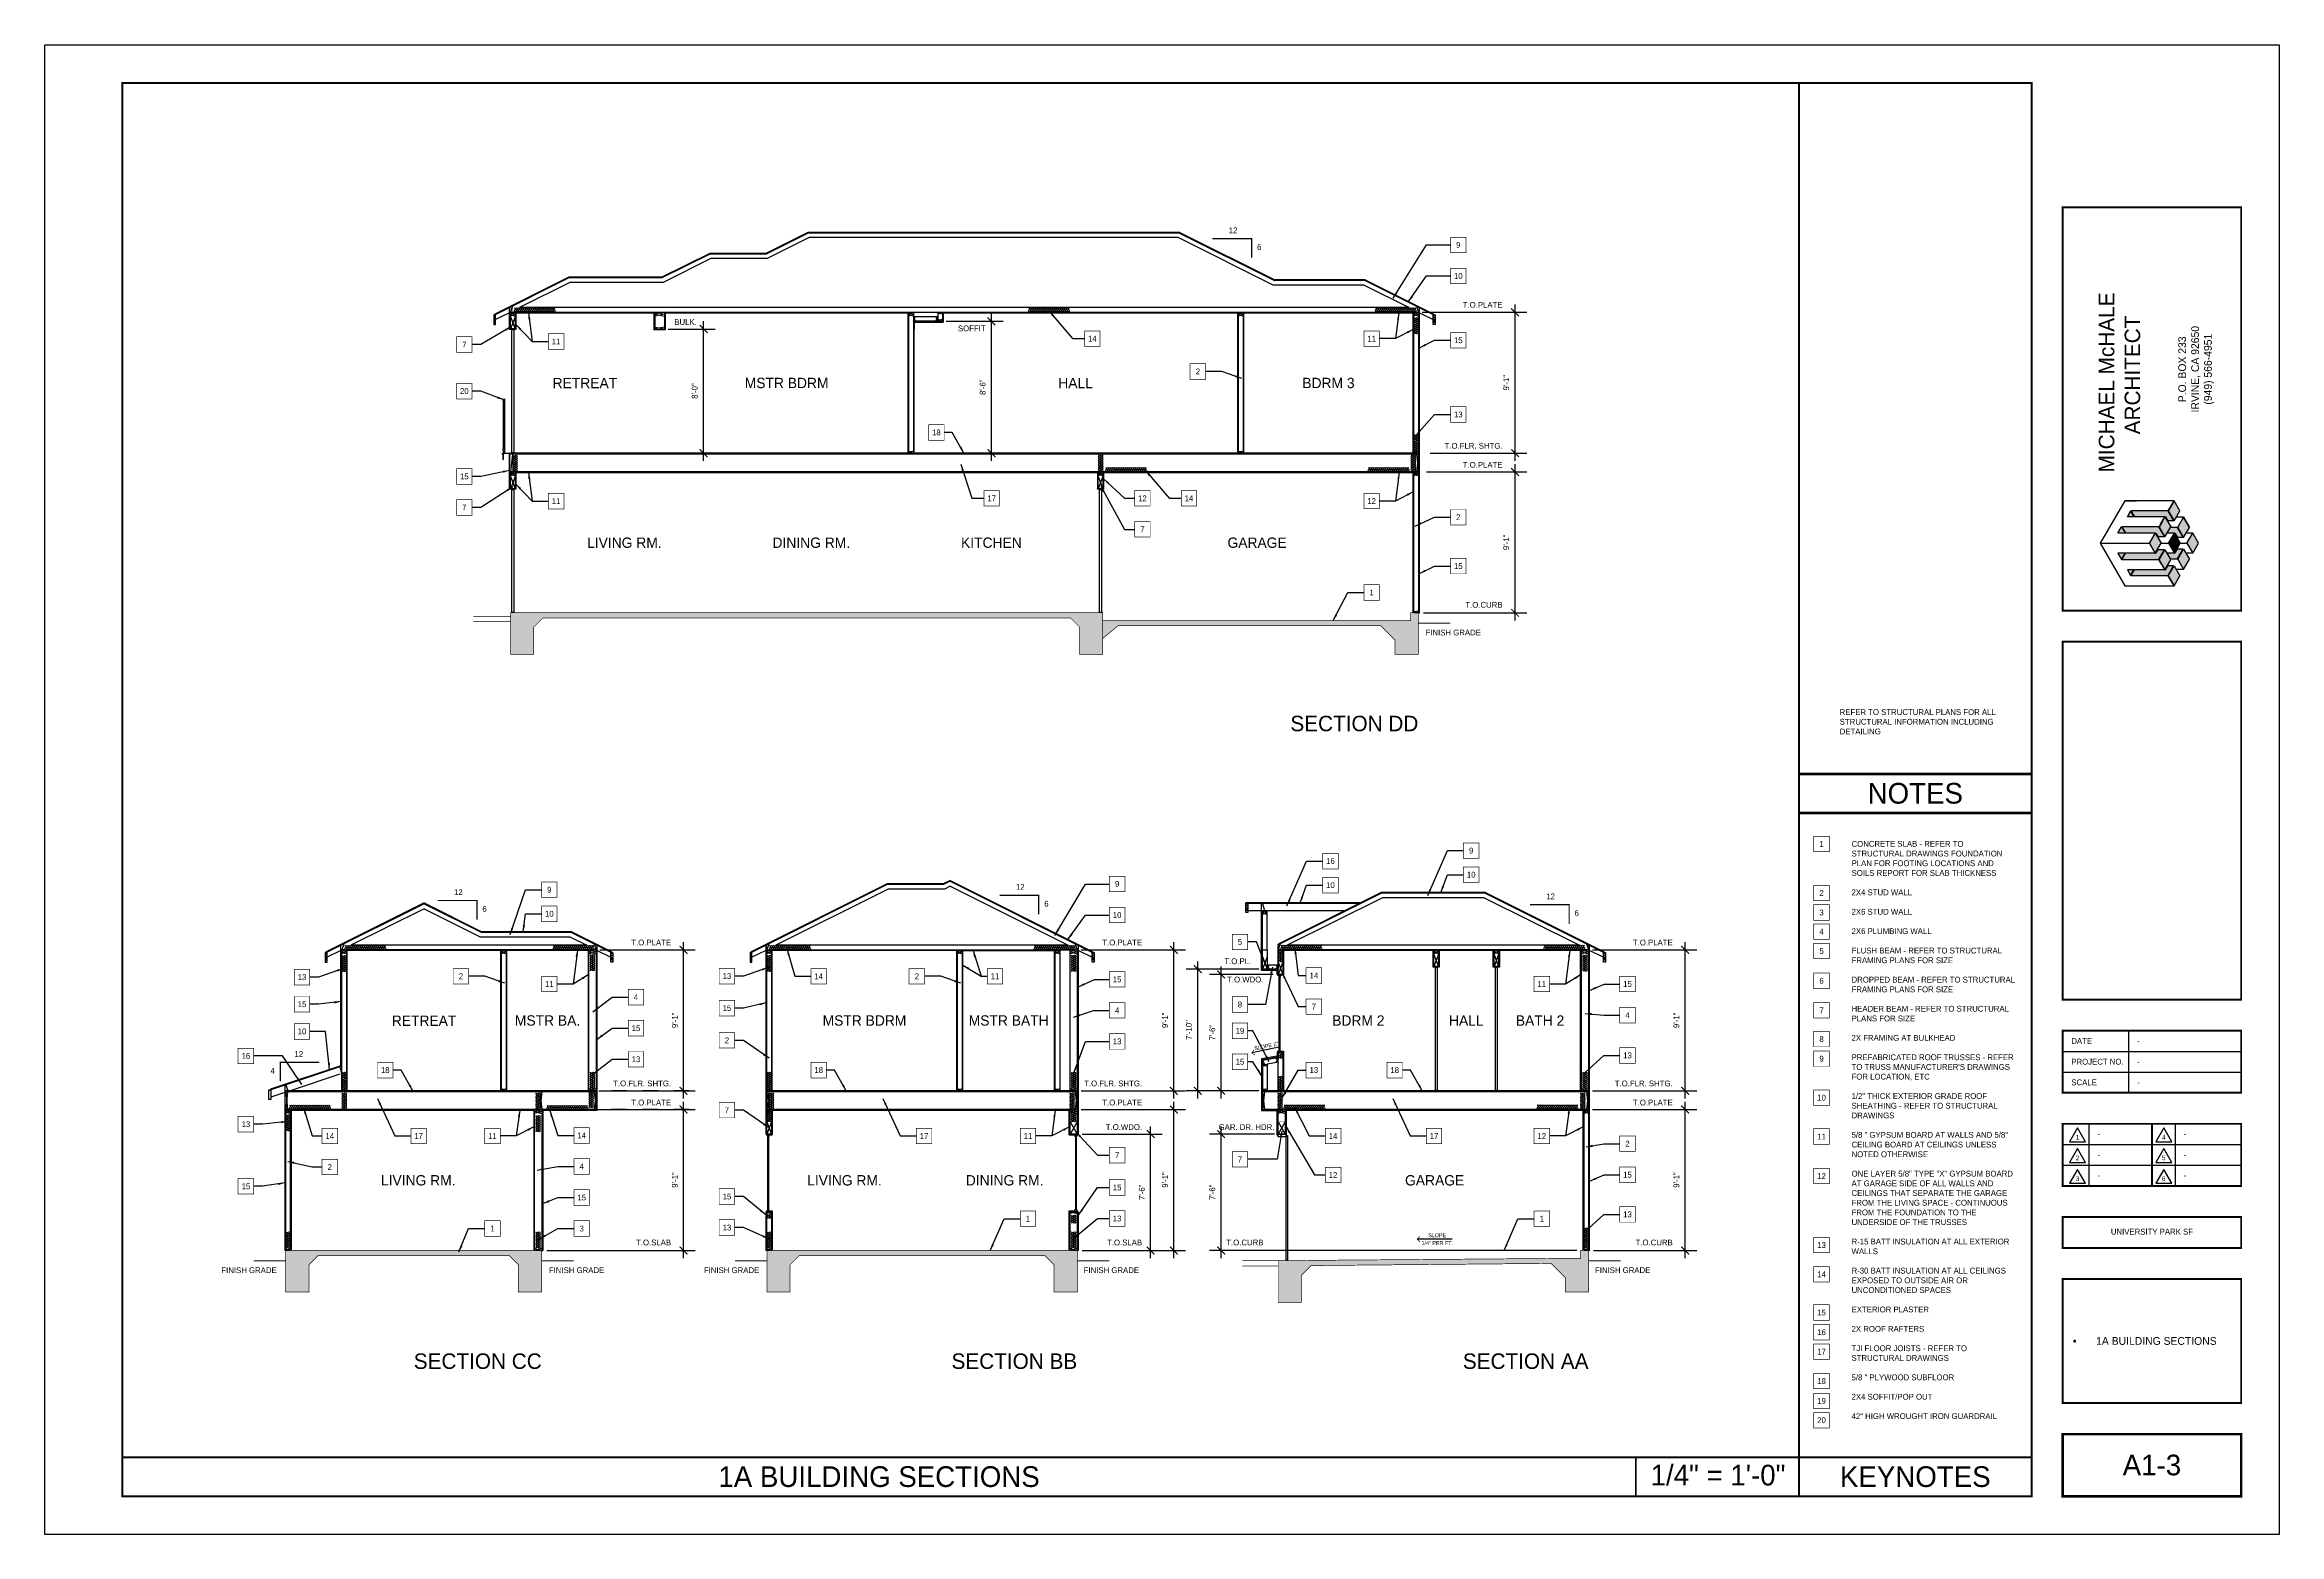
# Model space of a CAD drawing. Extents: x -1728 to 0, y -1152 to 0.
import ezdxf
from ezdxf.enums import TextEntityAlignment as Align

# ---------------------------------------------------------------- set-up
doc = ezdxf.new("R2010")
doc.units = 0
doc.header["$LTSCALE"] = 48
doc.header["$MEASUREMENT"] = 0
doc.header["$PDMODE"] = 3
doc.header["$PDSIZE"] = -2
doc.linetypes.add('DASHDOT2', pattern=[0.5, 0.25, -0.125, 0, -0.125])
doc.layers.get('0').update_dxf_attribs({"linetype": 'CONTINUOUS'})
doc.layers.get('DEFPOINTS').update_dxf_attribs({"linetype": 'CONTINUOUS'})
doc.layers.add('24X36TB', color=7, linetype='CONTINUOUS', lineweight=30)
for name, color, linetype in [('30X42TB', 7, 'CONTINUOUS'), ('A-DIM', 1, 'CONTINUOUS'), ('A-EXT ELEV', 7, 'CONTINUOUS'), ('A-HATCH', 40, 'CONTINUOUS'), ('A-SECT', 7, 'CONTINUOUS'), ('A-SECT SLAB', 123, 'CONTINUOUS'), ('A-SECT WALLS', 7, 'CONTINUOUS'), ('A-SYMTEXT', 2, 'CONTINUOUS'), ('A-TEXT', 3, 'CONTINUOUS'), ('A_INT_EL', 7, 'CONTINUOUS'), ('TB-text', 3, 'CONTINUOUS')]:
    doc.layers.add(name, color=color, linetype=linetype)
doc.styles.get("Standard").update_dxf_attribs({"font": 'ERASMD.TTF', "height": 4.5})
doc.dimstyles.new('ARCHITECTURE', dxfattribs={"dimscale": 48, "dimtxt": 0.18, "dimasz": 0.125, "dimexe": 0.1875, "dimexo": 0.0625, "dimgap": 0.09375, "dimtad": 1, "dimdec": 4, "dimzin": 3, "dimdsep": 46, "dimlunit": 4, "dimtxsty": 'Standard', "dimblk1": 'ARCHTICK', "dimblk2": 'ARCHTICK', "dimsah": 1, "dimcen": 0.09375, "dimdle": 0.125, "dimclrd": 1, "dimclre": 1, "dimclrt": 3, "dimadec": 0, "dimazin": 0, "dimtfac": 1, "dimtdec": 4, "dimtofl": 0, "dimtmove": 2, "dimatfit": 3, "dimldrblk": 'ARCHTICK', "dimfxl": 1, "dimfrac": 2, "dimtolj": 1, "dimtzin": 0, "dimarcsym": 0})
doc.dimstyles.new('ARROW', dxfattribs={"dimscale": 48, "dimtxt": 0.125, "dimasz": 5, "dimexe": 0.1875, "dimexo": 0.0625, "dimgap": 0.09375, "dimtad": 1, "dimjust": 2, "dimdec": 4, "dimzin": 3, "dimdsep": 46, "dimlunit": 4, "dimtxsty": 'Standard', "dimcen": 0.09375, "dimdle": 0.125, "dimclrt": 255, "dimadec": 0, "dimazin": 0, "dimtfac": 1, "dimtdec": 4, "dimtofl": 0, "dimtmove": 2, "dimatfit": 3, "dimfxl": 1, "dimfrac": 2, "dimtolj": 1, "dimtzin": 0, "dimarcsym": 0})
pattern_1 = [(50, (0, 0), (7.172602, -0.627521), [0.75, -8.25]), (355, (0, 0), (-1.387513, 7.52192), [0.6, -6.6]), (100.4514, (0.598, -0.052), (5.785094, 6.894395), [0.637402, -7.01142]), (46.1842, (0, 2), (10.67241, -1.65519), [1.125, -12.375]), (96.6356, (0.889, 1.862), (9.34663, 9.74118), [0.9561, -10.51713]), (351.1842, (0, 2), (9.34662, 9.741186), [0.9, -9.9]), (21, (1, 1.5), (5.96907, -4.026189), [0.75, -8.25]), (326, (1, 1.5), (2.433153, 7.2515), [0.6, -6.6]), (71.4514, (1.4974, 1.1645), (8.402226, 3.225305), [0.637402, -7.01142]), (37.5, (0, 0), (0.1215986, 3.3289385), [0, -6.52, 0, -6.7, 0, -6.625]), (7.5, (0, 0), (2.6306954, 3.944117), [0, -3.82, 0, -6.37, 0, -2.525]), (327.5, (-2.23, 0), (5.3382244, -0.2255487), [0, -2.5, 0, -7.8, 0, -10.35]), (317.5, (-3.23, 0), (5.831862, 1.00105), [0, -3.25, 0, -5.18, 0, -7.35])]

# ---------------------------------------------------------------- blocks, each defined once
blk = doc.blocks.new('A$C2A811E11')
at = {"layer": 'TB-text'}
h = blk.add_hatch(color=256, dxfattribs=at)
h.paths.add_polyline_path([(-55.9, -198.9), (-56.4, -199.7), (-51.9, -207.5), (-47.4, -199.7), (-51.9, -191.9)])
h.paths.add_polyline_path([(-61.2, -208.2), (-61.4, -208.4), (-63.4, -211.8), (-63.5, -212.1), (-59, -219.9), (-54.5, -212.1), (-59, -204.3)])
h.paths.add_polyline_path([(-66.4, -217), (-70.9, -224.8), (-66.4, -232.6), (-61.9, -224.8)])
h.paths.add_polyline_path([(-59, -229.8), (-63.5, -237.6), (-59, -245.4), (-54.5, -237.6)])
h.paths.add_polyline_path([(-56.4, -250), (-51.9, -257.7), (-47.4, -250), (-51.9, -242.2)])
h.paths.add_polyline_path([(-49, -237.2), (-44.5, -245), (-40, -237.2), (-44.5, -229.4)])
h.paths.add_polyline_path([(-41.9, -224.8), (-37.4, -232.6), (-32.9, -224.8), (-37.4, -217)])
h.paths.add_polyline_path([(-49, -212.5), (-44.5, -220.3), (-40, -212.5), (-44.5, -204.7)])
h.paths.add_polyline_path([(-49.3, -229.4), (-51.2, -232.6), (-51.6, -232.6), (-57.4, -232.6), (-54.7, -237.2), (-49.4, -237.2), (-44.9, -229.4)])
h.paths.add_polyline_path([(-49.4, -212.5), (-54.7, -212.5), (-57.4, -217), (-51.6, -217), (-51.2, -217), (-49.3, -220.3), (-44.9, -220.3)])
h.paths.add_polyline_path([(-85.2, -199.7), (-82.5, -204.3), (-59, -204.3), (-58.6, -204.3), (-56.7, -207.5), (-52.3, -207.5), (-56.8, -199.7)])
h.paths.add_polyline_path([(-88, -204.3), (-82.9, -204.3), (-85.5, -199.9)])
h.paths.add_polyline_path([(-92.3, -212.1), (-89.4, -217), (-66.4, -217), (-66, -217), (-64.3, -219.9), (-59.4, -219.9), (-63.9, -212.1)])
h.paths.add_polyline_path([(-92.6, -212.2), (-95.4, -217), (-89.8, -217)])
h.paths.add_polyline_path([(-89.4, -232.6), (-92.3, -237.6), (-63.9, -237.6), (-59.4, -229.8), (-64.3, -229.8), (-66, -232.6), (-66.4, -232.6)])
h.paths.add_polyline_path([(-95.4, -232.6), (-92.6, -237.4), (-89.8, -232.6)])
h.paths.add_polyline_path([(-82.5, -245.4), (-85.2, -250), (-56.8, -250), (-52.3, -242.2), (-56.7, -242.2), (-58.6, -245.4), (-59, -245.4)])
h.paths.add_polyline_path([(-88, -245.4), (-85.5, -249.8), (-82.9, -245.4)])
blk.add_hatch(color=256, dxfattribs=at).paths.add_polyline_path([(-56.1, -224.8), (-51.6, -232.6), (-47.1, -224.8), (-51.6, -217)])
for p, q in [((-89.9, -191.9), (-108.9, -224.8)), ((-51.9, -191.9), (-89.9, -191.9)), ((-89.9, -191.9), (-80.9, -191.9)), ((-89.9, -191.9), (-80.9, -191.9)), ((-85.5, -199.9), (-88, -204.3)), ((-88, -204.3), (-85.5, -199.9)), ((-82.9, -204.3), (-88, -204.3)), ((-82.9, -204.3), (-88, -204.3)), ((-85.5, -199.9), (-82.9, -204.3)), ((-85.5, -199.9), (-85.5, -199.9)), ((-56.8, -199.7), (-85.2, -199.7)), ((-56.8, -199.7), (-85.2, -199.7)), ((-85.2, -199.7), (-82.5, -204.3)), ((-59, -204.3), (-82.5, -204.3)), ((-59, -204.3), (-82.5, -204.3)), ((-63.5, -212.1), (-59, -204.3)), ((-59, -204.3), (-63.5, -212.1)), ((-59, -204.3), (-63.5, -212.1)), ((-59, -204.3), (-63.5, -212.1)), ((-59, -204.3), (-63.5, -212.1)), ((-59, -204.3), (-63.5, -212.1)), ((-59, -204.3), (-63.5, -212.1)), ((-63.5, -212.1), (-59, -204.3)), ((-62.4, -210.1), (-60.1, -206.2)), ((-62.4, -210.1), (-60.1, -206.2)), ((-62.4, -210.1), (-60.1, -206.2)), ((-62.4, -210.1), (-60.1, -206.2)), ((-61.4, -208.4), (-59.4, -204.9)), ((-61.4, -208.4), (-59.4, -204.9)), ((-61.4, -208.4), (-59.4, -204.9)), ((-61.4, -208.4), (-59.4, -204.9)), ((-61.4, -208.4), (-59.4, -204.9)), ((-61.4, -208.4), (-59.4, -204.9)), ((-61.2, -208.2), (-59, -204.3)), ((-61.2, -208.2), (-59, -204.3)), ((-61.2, -208.2), (-59, -204.3)), ((-61.2, -208.2), (-59, -204.3)), ((-59, -204.3), (-54.5, -212.1)), ((-59, -204.3), (-54.5, -212.1)), ((-59, -204.3), (-58.6, -204.3)), ((-58.6, -204.3), (-56.7, -207.5)), ((-56.8, -199.7), (-52.3, -207.5)), ((-51.9, -191.9), (-56.4, -199.7)), ((-51.9, -191.9), (-56.4, -199.7)), ((-51.9, -191.9), (-56.4, -199.7)), ((-51.9, -191.9), (-56.4, -199.7)), ((-51.9, -191.9), (-56.4, -199.7)), ((-51.9, -191.9), (-56.4, -199.7)), ((-56.4, -199.7), (-51.9, -191.9)), ((-56.4, -199.7), (-51.9, -191.9)), ((-51.9, -191.9), (-56.4, -199.7)), ((-51.9, -191.9), (-56.4, -199.7)), ((-51.9, -191.9), (-56.4, -199.7)), ((-51.9, -191.9), (-56.4, -199.7)), ((-56.4, -199.7), (-51.9, -207.5)), ((-56.4, -199.7), (-51.9, -207.5)), ((-51.9, -191.9), (-55.9, -198.9)), ((-51.9, -191.9), (-55.9, -198.9)), ((-51.9, -191.9), (-55.9, -198.9)), ((-51.9, -191.9), (-55.9, -198.9)), ((-51.9, -191.9), (-55.9, -198.9)), ((-51.9, -191.9), (-55.9, -198.9)), ((-47.4, -199.7), (-51.9, -191.9)), ((-47.4, -199.7), (-51.9, -191.9)), ((-51.9, -207.5), (-47.4, -199.7)), ((-51.9, -207.5), (-47.4, -199.7)), ((-44.5, -204.7), (-50.2, -204.7)), ((-44.5, -204.7), (-50.2, -204.7)), ((-49, -212.5), (-44.5, -204.7)), ((-49, -212.5), (-44.5, -204.7)), ((-40, -212.5), (-44.5, -204.7)), ((-44.5, -204.7), (-40, -212.5)), ((-40, -212.5), (-44.5, -204.7)), ((-95.4, -217), (-92.6, -212.2)), ((-89.8, -217), (-95.4, -217)), ((-89.8, -217), (-95.4, -217)), ((-92.6, -212.2), (-89.8, -217)), ((-92.3, -212.1), (-89.4, -217)), ((-63.9, -212.1), (-92.3, -212.1)), ((-63.9, -212.1), (-92.3, -212.1)), ((-66.4, -217), (-89.4, -217)), ((-66.4, -217), (-89.4, -217)), ((-70.9, -224.8), (-66.4, -217)), ((-70.9, -224.8), (-66.4, -217)), ((-66.4, -217), (-70.9, -224.8)), ((-66.4, -217), (-70.9, -224.8)), ((-66.4, -217), (-70.9, -224.8)), ((-66.4, -217), (-70.9, -224.8)), ((-66.4, -217), (-70.9, -224.8)), ((-66.4, -217), (-70.9, -224.8)), ((-70.9, -224.8), (-66.4, -217)), ((-70.9, -224.8), (-66.4, -217)), ((-70.9, -224.8), (-66.9, -217.9)), ((-70.9, -224.8), (-66.9, -217.9)), ((-70.9, -224.8), (-66.9, -217.9)), ((-70.9, -224.8), (-66.9, -217.9)), ((-70.9, -224.8), (-66.9, -217.9)), ((-70.9, -224.8), (-66.9, -217.9)), ((-70.9, -224.8), (-66.9, -217.9)), ((-70.9, -224.8), (-66.9, -217.9)), ((-66.4, -217), (-61.9, -224.8)), ((-66.4, -217), (-61.9, -224.8)), ((-66.4, -217), (-66, -217)), ((-66, -217), (-64.3, -219.9)), ((-59.4, -219.9), (-64.3, -219.9)), ((-59.4, -219.9), (-64.3, -219.9)), ((-63.9, -212.1), (-59.4, -219.9)), ((-61.2, -208.2), (-63.5, -212.1)), ((-61.2, -208.2), (-63.5, -212.1)), ((-61.2, -208.2), (-63.5, -212.1)), ((-61.2, -208.2), (-63.5, -212.1)), ((-63.5, -212.1), (-59, -219.9)), ((-63.5, -212.1), (-59, -219.9)), ((-61.4, -208.4), (-63.4, -211.8)), ((-61.4, -208.4), (-63.4, -211.8)), ((-61.4, -208.4), (-63.4, -211.8)), ((-61.4, -208.4), (-63.4, -211.8)), ((-61.4, -208.4), (-63.4, -211.8)), ((-61.4, -208.4), (-63.4, -211.8)), ((-59, -219.9), (-54.5, -212.1)), ((-59, -219.9), (-54.5, -212.1)), ((-51.6, -217), (-57.4, -217)), ((-51.6, -217), (-57.4, -217)), ((-52.3, -207.5), (-56.7, -207.5)), ((-52.3, -207.5), (-56.7, -207.5)), ((-56.1, -224.8), (-51.6, -217)), ((-56.1, -224.8), (-51.6, -217)), ((-49.4, -212.5), (-54.7, -212.5)), ((-49.4, -212.5), (-54.7, -212.5)), ((-51.6, -217), (-47.1, -224.8)), ((-51.6, -217), (-47.1, -224.8)), ((-51.6, -217), (-51.2, -217)), ((-51.2, -217), (-49.3, -220.3)), ((-49.4, -212.5), (-44.9, -220.3)), ((-44.9, -220.3), (-49.3, -220.3)), ((-44.9, -220.3), (-49.3, -220.3)), ((-49, -212.5), (-44.5, -220.3)), ((-49, -212.5), (-44.5, -220.3)), ((-44.5, -220.3), (-40, -212.5)), ((-44.5, -220.3), (-40, -212.5)), ((-37.4, -217), (-42.6, -217)), ((-37.4, -217), (-42.6, -217)), ((-41.9, -224.8), (-37.4, -217)), ((-41.9, -224.8), (-37.4, -217)), ((-32.9, -224.8), (-37.4, -217)), ((-32.9, -224.8), (-37.4, -217)), ((-108.9, -224.8), (-70.9, -224.8)), ((-108.9, -224.8), (-70.9, -224.8)), ((-108.9, -224.8), (-70.9, -224.8)), ((-108.9, -224.8), (-70.9, -224.8)), ((-108.9, -224.8), (-70.9, -224.8)), ((-108.9, -224.8), (-70.9, -224.8)), ((-108.9, -224.8), (-70.9, -224.8)), ((-108.9, -224.8), (-70.9, -224.8)), ((-108.9, -224.8), (-89.9, -257.7)), ((-108.9, -224.8), (-99.9, -224.8)), ((-108.9, -224.8), (-99.9, -224.8)), ((-95.4, -232.6), (-92.6, -237.4)), ((-89.8, -232.6), (-95.4, -232.6)), ((-92.6, -237.4), (-89.8, -232.6)), ((-92.3, -237.6), (-89.4, -232.6)), ((-63.9, -237.6), (-92.3, -237.6)), ((-66.4, -232.6), (-89.4, -232.6)), ((-70.9, -224.8), (-66.9, -231.8)), ((-70.9, -224.8), (-66.4, -232.6)), ((-70.9, -224.8), (-66.9, -231.8)), ((-70.9, -224.8), (-66.9, -231.8)), ((-70.9, -224.8), (-66.4, -232.6)), ((-70.9, -224.8), (-66.9, -231.8)), ((-66.4, -232.6), (-70.9, -224.8)), ((-66.4, -232.6), (-70.9, -224.8)), ((-66.4, -232.6), (-61.9, -224.8)), ((-66.4, -232.6), (-66, -232.6)), ((-66, -232.6), (-64.3, -229.8)), ((-59.4, -229.8), (-64.3, -229.8)), ((-59.4, -229.8), (-64.3, -229.8)), ((-63.9, -237.6), (-59.4, -229.8)), ((-63.5, -237.6), (-59, -229.8)), ((-63.5, -237.6), (-59, -245.4)), ((-59, -245.4), (-63.5, -237.6)), ((-59, -245.4), (-63.5, -237.6)), ((-61.2, -241.5), (-63.5, -237.6)), ((-61.2, -241.5), (-63.5, -237.6)), ((-61.4, -241.3), (-63.4, -237.8)), ((-61.4, -241.3), (-63.4, -237.8)), ((-62.4, -239.6), (-60.1, -243.5)), ((-62.4, -239.6), (-60.1, -243.5)), ((-61.9, -224.8), (-56.1, -224.8)), ((-61.9, -224.8), (-56.1, -224.8)), ((-61.4, -241.3), (-59.4, -244.8)), ((-61.4, -241.3), (-59.4, -244.8)), ((-61.2, -241.5), (-59, -245.4)), ((-61.2, -241.5), (-59, -245.4)), ((-59, -229.8), (-54.5, -237.6)), ((-59, -245.4), (-54.5, -237.6)), ((-51.6, -232.6), (-57.4, -232.6)), ((-56.1, -224.8), (-51.6, -232.6)), ((-49.4, -237.2), (-54.7, -237.2)), ((-51.6, -232.6), (-47.1, -224.8)), ((-51.6, -232.6), (-51.2, -232.6)), ((-51.2, -232.6), (-49.3, -229.4)), ((-49.4, -237.2), (-44.9, -229.4)), ((-44.9, -229.4), (-49.3, -229.4)), ((-44.9, -229.4), (-49.3, -229.4)), ((-49, -237.2), (-44.5, -229.4)), ((-49, -237.2), (-44.5, -245)), ((-47.1, -224.8), (-41.9, -224.8)), ((-47.1, -224.8), (-41.9, -224.8)), ((-44.5, -229.4), (-40, -237.2)), ((-44.5, -245), (-40, -237.2)), ((-37.4, -232.6), (-42.6, -232.6)), ((-41.9, -224.8), (-37.4, -232.6)), ((-37.4, -232.6), (-32.9, -224.8)), ((-89.9, -257.7), (-51.9, -257.7)), ((-89.9, -257.7), (-80.9, -257.7)), ((-82.9, -245.4), (-88, -245.4)), ((-88, -245.4), (-85.5, -249.8)), ((-85.5, -249.8), (-82.9, -245.4)), ((-85.5, -249.8), (-85.5, -249.8)), ((-85.2, -250), (-82.5, -245.4)), ((-56.8, -250), (-85.2, -250)), ((-59, -245.4), (-82.5, -245.4)), ((-59, -245.4), (-58.6, -245.4)), ((-58.6, -245.4), (-56.7, -242.2)), ((-56.8, -250), (-52.3, -242.2)), ((-52.3, -242.2), (-56.7, -242.2)), ((-56.4, -250), (-51.9, -242.2)), ((-51.9, -257.7), (-56.4, -250)), ((-51.9, -257.7), (-56.4, -250)), ((-51.9, -257.7), (-56.4, -250)), ((-51.9, -257.7), (-56.4, -250)), ((-56.4, -250), (-51.9, -257.7)), ((-51.9, -257.7), (-55.9, -250.8)), ((-51.9, -257.7), (-55.9, -250.8)), ((-51.9, -242.2), (-47.4, -250)), ((-51.9, -257.7), (-47.4, -250)), ((-44.5, -245), (-50.2, -245))]:
    blk.add_line(p, q, dxfattribs=at)
for s, p in [('MICHAEL McHALE ', (-98.1, -170)), ('ARCHITECT', (-78.1, -140.6))]:
    blk.add_text(s, height=12, rotation=90, dxfattribs=at).set_placement(p)
for s, p in [('P.O. BOX 233', (-42.6, -90.3)), ('IRVINE, CA 92650', (-32.6, -90.2)), ('(949) 566-4951', (-22.7, -90.2))]:
    blk.add_text(s, height=6, rotation=90, dxfattribs=at).set_placement(p, align=Align.CENTER)
blk = doc.blocks.new('01PSRV01')
at = {"color": 0, "linetype": 'ByBlock'}
blk.add_lwpolyline([(0, 0.5), (-0.43, -0.25), (0.43, -0.25)], close=True, dxfattribs=at)
blk.add_attdef('NUMBER', text='', height=0.25, dxfattribs=at).set_placement((0, 0), align=Align.MIDDLE)
blk = doc.blocks.new('A$C06A91398')
at = {"layer": '24X36TB'}
for p, q in [((495.6, 322.6), (495.6, 274.6)), ((444.6, 306.6), (582.6, 306.6)), ((444.6, 290.6), (582.6, 290.6)), ((444.6, 274.6), (582.6, 274.6)), ((464.9, 250.6), (464.9, 202.6)), ((531.5, 250.6), (531.5, 202.6)), ((444.6, 234.6), (582.6, 234.6)), ((444.6, 218.6), (582.6, 218.6))]:
    blk.add_line(p, q, dxfattribs=at)
blk.add_lwpolyline([(-1115.9, 1085.1), (612.1, 1085.1), (612.1, -66.9), (-1115.9, -66.9)], close=True, dxfattribs=at)
for points, const_width in [([(420.6, -37.4), (420.6, 1055.6), (-1055.9, 1055.6), (-1055.9, -37.4)], 1.5), ([(444.6, 647.5), (444.6, 959.3), (582.6, 959.3), (582.6, 647.5)], 1.5), ([(444.6, 346.6), (444.6, 623.5), (582.6, 623.5), (582.6, 346.6)], 1.5), ([(444.6, 274.6), (444.6, 322.6), (582.6, 322.6), (582.6, 274.6)], 1.5), ([(444.6, 202.6), (444.6, 250.6), (582.6, 250.6), (582.6, 202.6)], 1.5), ([(444.6, 178.6), (582.6, 178.6), (582.6, 154.6), (444.6, 154.6)], 1.5), ([(444.6, 34.6), (444.6, 130.6), (582.6, 130.6), (582.6, 34.6)], 1.5), ([(444.6, 10.6), (582.6, 10.6), (582.6, -37.4), (444.6, -37.4)], 2)]:
    blk.add_lwpolyline(points, close=True, dxfattribs=dict(at, const_width=const_width))
at = {"layer": '24X36TB', "const_width": 1.5}
blk.add_lwpolyline([(513.6, 250.6), (513.6, 202.6)], dxfattribs=at)
at = {"layer": 'TB-text', "xscale": 14.40000000000146, "yscale": 14.39999999999418, "zscale": 14.4}
for p, values in [((456.1, 240.2), {'NUMBER': '1'}), ((522.7, 240.2), {'NUMBER': '4'}), ((456.1, 224.2), {'NUMBER': '2'}), ((522.7, 224.2), {'NUMBER': '5'}), ((456.1, 208.2), {'NUMBER': '3'}), ((522.7, 208.2), {'NUMBER': '6'})]:
    blk.add_blockref('01PSRV01', p, dxfattribs=at).add_auto_attribs(values)
at = {"layer": 'TB-text', "char_height": 4.5, "width": 51, "attachment_point": 4}
for s, insert in [('{\\fEras Medium ITC|b0|i0|c0|p34;DATE}', (451.3, 314.6)), ('{\\fEras Medium ITC|b0|i0|c0|p34;PROJECT NO.}', (451.3, 298.6)), ('{\\fEras Medium ITC|b0|i0|c0|p34;SCALE}', (451.3, 282.6))]:
    blk.add_mtext(s, dxfattribs=dict(at, insert=insert))
blk = doc.blocks.new('A$C55AC4CED')
at = {"layer": 'A-SECT WALLS', "color": 1}
for p, q in [((-3.5, 0), (0, -1.5)), ((0, 0), (-3.5, -1.5))]:
    blk.add_line(p, q, dxfattribs=at)
at = {"layer": 'A-SECT WALLS', "color": 1, "const_width": 0.05}
blk.add_lwpolyline([(-3.5, 0), (0, 0), (0, -1.5), (-3.5, -1.5)], close=True, dxfattribs=at)
blk = doc.blocks.new('A$C733F0816')
at = {"layer": 'A-SECT WALLS', "color": 1}
for p, q in [((-5.5, 0), (0, -1.5)), ((0, 0), (-5.5, -1.5))]:
    blk.add_line(p, q, dxfattribs=at)
at = {"layer": 'A-SECT WALLS', "color": 1, "const_width": 0.05}
blk.add_lwpolyline([(-5.5, 0), (0, 0), (0, -1.5), (-5.5, -1.5)], close=True, dxfattribs=at)
blk = doc.blocks.new('A$C44A25B88')
at = {"layer": 'A-SECT WALLS', "color": 1, "const_width": 0.05}
blk.add_lwpolyline([(0, 0), (0, 3.9), (-1.5, 4.7), (-1.5, 0), (0, 0)], dxfattribs=at)
at = {"layer": 'A-SECT WALLS', "color": 1}
blk.add_lwpolyline([(-1.5, 4.7), (0, 0)], dxfattribs=at)
blk = doc.blocks.new('A$C207C6C04')
at = {"layer": 'A-SECT WALLS', "color": 1}
for p, q in [((0, 1.5), (7.5, 0)), ((7.5, 1.5), (0, 0))]:
    blk.add_line(p, q, dxfattribs=at)
at = {"layer": 'A-SECT WALLS', "color": 1, "const_width": 0.05}
blk.add_lwpolyline([(0, 1.5), (7.5, 1.5), (7.5, 0), (0, 0)], close=True, dxfattribs=at)
blk = doc.blocks.new('_ARCHTICK')
at = {"color": 0, "linetype": 'ByBlock', "const_width": 0.15}
blk.add_lwpolyline([(-0.5, -0.5), (0.5, 0.5)], dxfattribs=at)
blk = doc.blocks.new('*D8')
at = {"layer": 'A-DIM', "color": 1, "lineweight": -2, "transparency": 16777216}
for p, q in [((-531.2, -823.5), (-450.4, -823.5)), ((-459.4, -938.5), (-459.4, -817.5)), ((-530.3, -932.5), (-450.4, -932.5))]:
    blk.add_line(p, q, dxfattribs=at)
at = {"layer": 'DEFPOINTS', "color": 0, "transparency": 16777216}
for p in [(-534.2, -823.5), (-459.4, -823.5), (-533.3, -932.5)]:
    blk.add_point(p, dxfattribs=at)
at = {"layer": 'A-DIM', "color": 1, "lineweight": -2, "transparency": 16777216, "xscale": 6, "yscale": 6, "zscale": 6}
for p, rotation in [((-459.4, -823.5), 90), ((-459.4, -932.5), 270)]:
    blk.add_blockref('_ARCHTICK', p, dxfattribs=dict(at, rotation=rotation))
at = {"layer": 'A-DIM', "color": 3, "transparency": 16777216, "insert": (-466.2, -878), "char_height": 4.5, "attachment_point": 5, "rotation": 90}
blk.add_mtext('\\A1;9\'-1"', dxfattribs=at)
blk = doc.blocks.new('*D9')
at = {"layer": 'A-DIM', "color": 1, "lineweight": -2, "transparency": 16777216}
for p, q in [((-531.2, -700), (-450.4, -700)), ((-459.4, -815), (-459.4, -694)), ((-531.2, -809), (-450.4, -809))]:
    blk.add_line(p, q, dxfattribs=at)
at = {"layer": 'DEFPOINTS', "color": 0, "transparency": 16777216}
for p in [(-534.2, -700), (-459.4, -700), (-534.2, -809)]:
    blk.add_point(p, dxfattribs=at)
at = {"layer": 'A-DIM', "color": 1, "lineweight": -2, "transparency": 16777216, "xscale": 6, "yscale": 6, "zscale": 6}
for p, rotation in [((-459.4, -700), 90), ((-459.4, -809), 270)]:
    blk.add_blockref('_ARCHTICK', p, dxfattribs=dict(at, rotation=rotation))
at = {"layer": 'A-DIM', "color": 3, "transparency": 16777216, "insert": (-466.2, -754.5), "char_height": 4.5, "attachment_point": 5, "rotation": 90}
blk.add_mtext('\\A1;9\'-1"', dxfattribs=at)
blk = doc.blocks.new('*D10')
at = {"layer": 'A-DIM', "color": 1, "lineweight": -2, "transparency": 16777216}
for p, q in [((-926.6, -823.5), (-845.8, -823.5)), ((-854.8, -938.5), (-854.8, -817.5)), ((-925.7, -932.5), (-845.8, -932.5))]:
    blk.add_line(p, q, dxfattribs=at)
at = {"layer": 'DEFPOINTS', "color": 0, "transparency": 16777216}
for p in [(-929.6, -823.5), (-854.8, -823.5), (-928.7, -932.5)]:
    blk.add_point(p, dxfattribs=at)
at = {"layer": 'A-DIM', "color": 1, "lineweight": -2, "transparency": 16777216, "xscale": 6, "yscale": 6, "zscale": 6}
for p, rotation in [((-854.8, -823.5), 90), ((-854.8, -932.5), 270)]:
    blk.add_blockref('_ARCHTICK', p, dxfattribs=dict(at, rotation=rotation))
at = {"layer": 'A-DIM', "color": 3, "transparency": 16777216, "insert": (-861.6, -878), "char_height": 4.5, "attachment_point": 5, "rotation": 90}
blk.add_mtext('\\A1;9\'-1"', dxfattribs=at)
blk = doc.blocks.new('*D11')
at = {"layer": 'A-DIM', "color": 1, "lineweight": -2, "transparency": 16777216}
for p, q in [((-926.6, -700), (-845.8, -700)), ((-854.8, -815), (-854.8, -694)), ((-926.6, -809), (-845.8, -809))]:
    blk.add_line(p, q, dxfattribs=at)
at = {"layer": 'DEFPOINTS', "color": 0, "transparency": 16777216}
for p in [(-929.6, -700), (-854.8, -700), (-929.6, -809)]:
    blk.add_point(p, dxfattribs=at)
at = {"layer": 'A-DIM', "color": 1, "lineweight": -2, "transparency": 16777216, "xscale": 6, "yscale": 6, "zscale": 6}
for p, rotation in [((-854.8, -700), 90), ((-854.8, -809), 270)]:
    blk.add_blockref('_ARCHTICK', p, dxfattribs=dict(at, rotation=rotation))
at = {"layer": 'A-DIM', "color": 3, "transparency": 16777216, "insert": (-861.6, -754.5), "char_height": 4.5, "attachment_point": 5, "rotation": 90}
blk.add_mtext('\\A1;9\'-1"', dxfattribs=at)
blk = doc.blocks.new('*D12')
at = {"layer": 'A-DIM', "color": 1, "lineweight": -2, "transparency": 16777216}
for p, q in [((-1302.4, -823.5), (-1225, -823.5)), ((-1234, -938.5), (-1234, -817.5)), ((-1339.8, -932.5), (-1225, -932.5))]:
    blk.add_line(p, q, dxfattribs=at)
at = {"layer": 'DEFPOINTS', "color": 0, "transparency": 16777216}
for p in [(-1305.4, -823.5), (-1234, -823.5), (-1342.8, -932.5)]:
    blk.add_point(p, dxfattribs=at)
at = {"layer": 'A-DIM', "color": 1, "lineweight": -2, "transparency": 16777216, "xscale": 6, "yscale": 6, "zscale": 6}
for p, rotation in [((-1234, -823.5), 90), ((-1234, -932.5), 270)]:
    blk.add_blockref('_ARCHTICK', p, dxfattribs=dict(at, rotation=rotation))
at = {"layer": 'A-DIM', "color": 3, "transparency": 16777216, "insert": (-1240.7, -878), "char_height": 4.5, "attachment_point": 5, "rotation": 90}
blk.add_mtext('\\A1;9\'-1"', dxfattribs=at)
blk = doc.blocks.new('*D13')
at = {"layer": 'A-DIM', "color": 1, "lineweight": -2, "transparency": 16777216}
for p, q in [((-1298.6, -700), (-1225, -700)), ((-1234, -815), (-1234, -694)), ((-1299.6, -809), (-1225, -809))]:
    blk.add_line(p, q, dxfattribs=at)
at = {"layer": 'DEFPOINTS', "color": 0, "transparency": 16777216}
for p in [(-1301.6, -700), (-1234, -700), (-1302.6, -809)]:
    blk.add_point(p, dxfattribs=at)
at = {"layer": 'A-DIM', "color": 1, "lineweight": -2, "transparency": 16777216, "xscale": 6, "yscale": 6, "zscale": 6}
for p, rotation in [((-1234, -700), 90), ((-1234, -809), 270)]:
    blk.add_blockref('_ARCHTICK', p, dxfattribs=dict(at, rotation=rotation))
at = {"layer": 'A-DIM', "color": 3, "transparency": 16777216, "insert": (-1240.7, -754.5), "char_height": 4.5, "attachment_point": 5, "rotation": 90}
blk.add_mtext('\\A1;9\'-1"', dxfattribs=at)
blk = doc.blocks.new('*D14')
at = {"layer": 'A-DIM', "color": 1, "lineweight": -2, "transparency": 16777216}
for p, q in [((-925.7, -842.5), (-863.8, -842.5)), ((-872.8, -938.5), (-872.8, -836.5)), ((-925.7, -932.5), (-863.8, -932.5))]:
    blk.add_line(p, q, dxfattribs=at)
at = {"layer": 'DEFPOINTS', "color": 0, "transparency": 16777216}
for p in [(-928.7, -842.5), (-872.8, -842.5), (-928.7, -932.5)]:
    blk.add_point(p, dxfattribs=at)
at = {"layer": 'A-DIM', "color": 1, "lineweight": -2, "transparency": 16777216, "xscale": 6, "yscale": 6, "zscale": 6}
for p, rotation in [((-872.8, -842.5), 90), ((-872.8, -932.5), 270)]:
    blk.add_blockref('_ARCHTICK', p, dxfattribs=dict(at, rotation=rotation))
at = {"layer": 'A-DIM', "color": 3, "transparency": 16777216, "insert": (-879.6, -887.5), "char_height": 4.5, "attachment_point": 5, "rotation": 90}
blk.add_mtext('\\A1;7\'-6"', dxfattribs=at)
blk = doc.blocks.new('*D15')
at = {"layer": 'A-DIM', "color": 1, "lineweight": -2, "transparency": 16777216}
for p, q in [((-777, -842.5), (-827.3, -842.5)), ((-818.3, -938.5), (-818.3, -836.5)), ((-543.2, -932.5), (-827.3, -932.5))]:
    blk.add_line(p, q, dxfattribs=at)
at = {"layer": 'DEFPOINTS', "color": 0, "transparency": 16777216}
for p in [(-818.3, -842.5), (-774, -842.5), (-540.2, -932.5)]:
    blk.add_point(p, dxfattribs=at)
at = {"layer": 'A-DIM', "color": 1, "lineweight": -2, "transparency": 16777216, "xscale": 6, "yscale": 6, "zscale": 6}
for p, rotation in [((-818.3, -842.5), 90), ((-818.3, -932.5), 270)]:
    blk.add_blockref('_ARCHTICK', p, dxfattribs=dict(at, rotation=rotation))
at = {"layer": 'A-DIM', "color": 3, "transparency": 16777216, "insert": (-825.1, -887.5), "char_height": 4.5, "attachment_point": 5, "rotation": 90}
blk.add_mtext('\\A1;7\'-6"', dxfattribs=at)
blk = doc.blocks.new('*D16')
at = {"layer": 'A-DIM', "color": 1, "lineweight": -2, "transparency": 16777216}
for p, q in [((-778, -719), (-827.3, -719)), ((-818.3, -815), (-818.3, -713)), ((-789.2, -809), (-827.3, -809))]:
    blk.add_line(p, q, dxfattribs=at)
at = {"layer": 'DEFPOINTS', "color": 0, "transparency": 16777216}
for p in [(-818.3, -719), (-775, -719), (-786.2, -809)]:
    blk.add_point(p, dxfattribs=at)
at = {"layer": 'A-DIM', "color": 1, "lineweight": -2, "transparency": 16777216, "xscale": 6, "yscale": 6, "zscale": 6}
for p, rotation in [((-818.3, -719), 90), ((-818.3, -809), 270)]:
    blk.add_blockref('_ARCHTICK', p, dxfattribs=dict(at, rotation=rotation))
at = {"layer": 'A-DIM', "color": 3, "transparency": 16777216, "insert": (-825.1, -764), "char_height": 4.5, "attachment_point": 5, "rotation": 90}
blk.add_mtext('\\A1;7\'-6"', dxfattribs=at)
blk = doc.blocks.new('*D17')
at = {"layer": 'A-DIM', "color": 1, "lineweight": -2, "transparency": 16777216}
for p, q in [((-789.2, -715), (-845.3, -715)), ((-836.3, -815), (-836.3, -709)), ((-789.2, -809), (-845.3, -809))]:
    blk.add_line(p, q, dxfattribs=at)
at = {"layer": 'DEFPOINTS', "color": 0, "transparency": 16777216}
for p in [(-836.3, -715), (-786.2, -715), (-786.2, -809)]:
    blk.add_point(p, dxfattribs=at)
at = {"layer": 'A-DIM', "color": 1, "lineweight": -2, "transparency": 16777216, "xscale": 6, "yscale": 6, "zscale": 6}
for p, rotation in [((-836.3, -715), 90), ((-836.3, -809), 270)]:
    blk.add_blockref('_ARCHTICK', p, dxfattribs=dict(at, rotation=rotation))
at = {"layer": 'A-DIM', "color": 3, "transparency": 16777216, "insert": (-843.2, -762), "char_height": 4.5, "attachment_point": 5, "rotation": 90}
blk.add_mtext('\\A1;7\'-10"', dxfattribs=at)
blk = doc.blocks.new('*D18')
at = {"layer": 'A-DIM', "color": 1, "lineweight": -2, "transparency": 16777216}
for p, q in [((-591, -445.4), (-591, -324.4)), ((-659.4, -330.4), (-582, -330.4)), ((-661.9, -439.4), (-582, -439.4))]:
    blk.add_line(p, q, dxfattribs=at)
at = {"layer": 'DEFPOINTS', "color": 0, "transparency": 16777216}
for p in [(-662.4, -330.4), (-591, -330.4), (-664.9, -439.4)]:
    blk.add_point(p, dxfattribs=at)
at = {"layer": 'A-DIM', "color": 1, "lineweight": -2, "transparency": 16777216, "xscale": 6, "yscale": 6, "zscale": 6}
for p, rotation in [((-591, -330.4), 90), ((-591, -439.4), 270)]:
    blk.add_blockref('_ARCHTICK', p, dxfattribs=dict(at, rotation=rotation))
at = {"layer": 'A-DIM', "color": 3, "transparency": 16777216, "insert": (-597.8, -384.9), "char_height": 4.5, "attachment_point": 5, "rotation": 90}
blk.add_mtext('\\A1;9\'-1"', dxfattribs=at)
blk = doc.blocks.new('*D19')
at = {"layer": 'A-DIM', "color": 1, "lineweight": -2, "transparency": 16777216}
for p, q in [((-662.8, -206.9), (-582, -206.9)), ((-591, -321.9), (-591, -200.9)), ((-656.7, -315.9), (-582, -315.9))]:
    blk.add_line(p, q, dxfattribs=at)
at = {"layer": 'DEFPOINTS', "color": 0, "transparency": 16777216}
for p in [(-665.8, -206.9), (-591, -206.9), (-659.7, -315.9)]:
    blk.add_point(p, dxfattribs=at)
at = {"layer": 'A-DIM', "color": 1, "lineweight": -2, "transparency": 16777216, "xscale": 6, "yscale": 6, "zscale": 6}
for p, rotation in [((-591, -206.9), 90), ((-591, -315.9), 270)]:
    blk.add_blockref('_ARCHTICK', p, dxfattribs=dict(at, rotation=rotation))
at = {"layer": 'A-DIM', "color": 3, "transparency": 16777216, "insert": (-597.8, -261.4), "char_height": 4.5, "attachment_point": 5, "rotation": 90}
blk.add_mtext('\\A1;9\'-1"', dxfattribs=at)
blk = doc.blocks.new('*D20')
at = {"layer": 'A-DIM', "color": 1, "lineweight": -2, "transparency": 16777216}
for p, q in [((-1030.8, -213.9), (-986.9, -213.9)), ((-995.9, -321.9), (-995.9, -207.9)), ((-997.3, -315.9), (-986.9, -315.9))]:
    blk.add_line(p, q, dxfattribs=at)
at = {"layer": 'DEFPOINTS', "color": 0, "transparency": 16777216}
for p in [(-1033.8, -213.9), (-995.9, -213.9), (-1000.3, -315.9)]:
    blk.add_point(p, dxfattribs=at)
at = {"layer": 'A-DIM', "color": 1, "lineweight": -2, "transparency": 16777216, "xscale": 6, "yscale": 6, "zscale": 6}
for p, rotation in [((-995.9, -213.9), 90), ((-995.9, -315.9), 270)]:
    blk.add_blockref('_ARCHTICK', p, dxfattribs=dict(at, rotation=rotation))
at = {"layer": 'A-DIM', "color": 3, "transparency": 16777216, "insert": (-1002.7, -264.9), "char_height": 4.5, "attachment_point": 5, "rotation": 90}
blk.add_mtext('\\A1;8\'-6"', dxfattribs=at)
blk = doc.blocks.new('*D21')
at = {"layer": 'A-DIM', "color": 1, "lineweight": -2, "transparency": 16777216}
for p, q in [((-1245.8, -219.9), (-1209.5, -219.9)), ((-1218.5, -321.9), (-1218.5, -213.9)), ((-1232.5, -315.9), (-1209.5, -315.9))]:
    blk.add_line(p, q, dxfattribs=at)
at = {"layer": 'DEFPOINTS', "color": 0, "transparency": 16777216}
for p in [(-1248.8, -219.9), (-1218.5, -219.9), (-1235.5, -315.9)]:
    blk.add_point(p, dxfattribs=at)
at = {"layer": 'A-DIM', "color": 1, "lineweight": -2, "transparency": 16777216, "xscale": 6, "yscale": 6, "zscale": 6}
for p, rotation in [((-1218.5, -219.9), 90), ((-1218.5, -315.9), 270)]:
    blk.add_blockref('_ARCHTICK', p, dxfattribs=dict(at, rotation=rotation))
at = {"layer": 'A-DIM', "color": 3, "transparency": 16777216, "insert": (-1225.3, -267.9), "char_height": 4.5, "attachment_point": 5, "rotation": 90}
blk.add_mtext('\\A1;8\'-0"', dxfattribs=at)
blk = doc.blocks.new('INSUL')
for p, q in [((0.060181, 0.087308), (0.189161, -0.086543)), ((0.439819, 0.087308), (0.310839, -0.086543)), ((0.560181, 0.087308), (0.689161, -0.086543)), ((0.939819, 0.087308), (0.810839, -0.086543))]:
    blk.add_line(p, q)
for centre, start, end in [((0.25, 0.25), 319.400378, 220.599622), ((0.75, 0.25), 319.400378, 220.599622), ((0, -0.25), 270, 40.830715), ((0.5, -0.25), 139.169285, 40.830715), ((1, -0.25), 139.169285, 270)]:
    blk.add_arc(centre, 0.25, start, end)
blk = doc.blocks.new('arrow')
at = {"layer": 'A_INT_EL', "linetype": 'Continuous', "const_width": 0.5}
blk.add_lwpolyline([(-2.1, -2.1), (0, 0), (2.1, -2.1)], dxfattribs=at)

msp = doc.modelspace()

# ---------------------------------------------------------------- hatches: boundary and pattern name
at = {"layer": 'A-HATCH'}
h = msp.add_hatch(dxfattribs=at)
h.set_pattern_fill('AR-CONC,_O', color=256)
h.set_pattern_definition(pattern_1)
h.paths.add_polyline_path([(-897.9715, -449.36063), (-694.77217, -449.36063), (-683.77217, -460.36063), (-683.77217, -471.36063), (-665.77217, -471.36063), (-665.77217, -439.36063), (-669.27217, -439.36063), (-671.77217, -439.36063), (-671.77217, -445.36063), (-909.77217, -445.36063), (-909.77217, -459.17036)])
h.paths.add_polyline_path([(-909.77217, -439.36063), (-954.0828, -439.36063), (-1323.46153, -439.36063), (-1367.77217, -439.36063), (-1367.77217, -471.36063), (-1349.77217, -471.36063), (-1349.77217, -450.36063), (-1342.77217, -443.36063), (-1322.96449, -443.36063), (-954.57984, -443.36063), (-934.77217, -443.36063), (-927.77217, -450.36063), (-927.77217, -471.36063), (-909.77217, -471.36063)])
h = msp.add_hatch(dxfattribs=at)
h.set_pattern_fill('AR-CONC,_O', color=256)
h.set_pattern_definition(pattern_1)
h.paths.add_polyline_path([(-1343.64695, -932.49569), (-1349.14695, -932.49569), (-1497.33632, -932.49569), (-1541.64695, -932.49569), (-1541.64695, -964.49569), (-1523.64695, -964.49569), (-1523.64695, -943.49569), (-1516.64695, -936.49569), (-1496.83928, -936.49569), (-1368.64695, -936.49569), (-1361.64695, -943.49569), (-1361.64695, -964.49569), (-1343.64695, -964.49569)])
h = msp.add_hatch(dxfattribs=at)
h.set_pattern_fill('AR-CONC,_O', color=256)
h.set_pattern_definition(pattern_1)
h.paths.add_polyline_path([(-947.55862, -943.49569), (-947.55862, -964.49569), (-929.55862, -964.49569), (-929.55862, -932.49569), (-935.05862, -932.49569), (-973.86925, -932.49569), (-1125.24798, -932.49569), (-1169.55862, -932.49569), (-1169.55862, -964.49569), (-1151.55862, -964.49569), (-1151.55862, -943.49569), (-1144.55862, -936.49569), (-1124.75094, -936.49569), (-974.36629, -936.49569), (-954.55862, -936.49569)])
h = msp.add_hatch(dxfattribs=at)
h.set_pattern_fill('AR-CONC,_O', color=256)
h.set_pattern_definition(pattern_1)
h.paths.add_polyline_path([(-534.17109, -932.49569), (-537.67109, -932.49569), (-540.17109, -932.49569), (-540.17109, -938.49569), (-729.86603, -939.99897), (-774.17109, -940.49571), (-774.16917, -972.66715), (-756.16917, -972.66715), (-756.16917, -951.66715), (-748.88466, -944.30188), (-729.36905, -943.99365), (-563.17109, -942.49569), (-552.17109, -953.49569), (-552.17109, -964.49569), (-534.17109, -964.49569)])

# ---------------------------------------------------------------- linework, layer by layer
at = {"layer": '24X36TB', "const_width": 1.5}
for points in [[(-371.5, -1122.5), (-371.5, -1122.5), (-371.5, -29.5)], [(-1668, -1092.5), (-1074, -1092.5), (-191.5, -1092.5)], [(-497.57522, -1122.5), (-497.57522, -1092.5)]]:
    msp.add_lwpolyline(points, dxfattribs=at)
at = {"layer": '30X42TB', "color": 7, "const_width": 2}
for points in [[(-371.5, -564), (-191.5, -564)], [(-371.5, -594.15775), (-191.5, -594.15775)]]:
    msp.add_lwpolyline(points, dxfattribs=at)
at = {"layer": 'A-EXT ELEV', "linetype": 'DASHDOT2'}
for p, q in [((-1229.60282, -808.99569), (-1488.27339, -808.99569)), ((-1229.60282, -823.49569), (-1488.27339, -823.49569))]:
    msp.add_line(p, q, dxfattribs=at)
at = {"layer": 'A-SECT'}
for p, q in [((-1137.78306, -145.14394), (-1170.26127, -161.38304)), ((-1137.66503, -145.64394), (-1170.14323, -161.88304)), ((-1136.83879, -149.14394), (-1169.317, -165.38304)), ((-850.26127, -145.14394), (-1137.78306, -145.14394)), ((-850.3793, -145.64394), (-1137.66503, -145.64394)), ((-851.20554, -149.14394), (-1136.83879, -149.14394)), ((-851.20554, -149.14394), (-777.72734, -185.88304)), ((-850.3793, -145.64394), (-776.9011, -182.38304)), ((-850.26127, -145.14394), (-776.78306, -181.88304)), ((-1213.76127, -161.38304), (-1250.78306, -179.89394)), ((-1213.64323, -161.88304), (-1250.66503, -180.39394)), ((-1212.817, -165.38304), (-1249.83879, -183.89394)), ((-1170.26127, -161.38304), (-1213.76127, -161.38304)), ((-1170.14323, -161.88304), (-1213.64323, -161.88304)), ((-1169.317, -165.38304), (-1212.817, -165.38304)), ((-1322.78306, -179.89394), (-1379.87774, -208.44128)), ((-1322.66503, -180.39394), (-1379.65413, -208.88849)), ((-1321.83879, -183.89394), (-1360.77217, -203.36063)), ((-1250.78306, -179.89394), (-1322.78306, -179.89394)), ((-1250.66503, -180.39394), (-1322.66503, -180.39394)), ((-1249.83879, -183.89394), (-1321.83879, -183.89394)), ((-707.72734, -185.88304), (-777.72734, -185.88304)), ((-706.9011, -182.38304), (-776.9011, -182.38304)), ((-706.78306, -181.88304), (-776.78306, -181.88304)), ((-707.72734, -185.88304), (-672.77217, -203.36063)), ((-706.9011, -182.38304), (-653.8902, -208.88849)), ((-706.78306, -181.88304), (-653.66659, -208.44128)), ((-1368.64717, -207.29813), (-1379.27217, -212.61063)), ((-1368.64717, -219.86063), (-1368.64717, -203.38501)), ((-1367.77217, -206.86063), (-665.77217, -206.86063)), ((-672.77217, -203.36063), (-1360.77217, -203.36063)), ((-1256.27217, -206.86063), (-1256.27217, -219.86063)), ((-1248.77217, -206.86063), (-1248.77217, -219.86063)), ((-1037.27217, -206.86063), (-1037.27217, -210.36063)), ((-1033.77217, -206.86063), (-1033.77217, -213.86063)), ((-664.89717, -349.36063), (-664.89717, -203.38501)), ((-664.89717, -439.36063), (-664.89717, -203.38501)), ((-664.89717, -207.29813), (-654.27217, -212.61063)), ((-1379.65413, -208.88849), (-1379.87774, -208.44128)), ((-1363.64717, -207.48563), (-1256.89717, -207.48563)), ((-1363.64717, -207.48563), (-1363.64717, -220.36063)), ((-1256.89717, -207.48563), (-1256.89717, -220.48563)), ((-1248.14717, -220.48563), (-1256.89717, -220.48563)), ((-1248.14717, -207.48563), (-1060.39717, -207.48563)), ((-1248.14717, -207.48563), (-1248.14717, -220.48563)), ((-1060.39717, -207.48563), (-1060.39717, -220.36063)), ((-1060.39717, -315.86063), (-1060.39717, -207.48563)), ((-1037.27217, -210.36063), (-1056.27217, -210.36063)), ((-1033.77217, -213.86063), (-1056.27217, -213.86063)), ((-1055.64717, -214.48563), (-1055.64717, -220.36063)), ((-1055.64717, -214.48563), (-1033.14717, -214.48563)), ((-1055.64717, -315.86063), (-1055.64717, -214.48563)), ((-1037.27217, -210.36063), (-1037.27217, -212.36063)), ((-1033.14717, -207.48563), (-805.39717, -207.48563)), ((-1033.14717, -207.48563), (-1033.14717, -214.48563)), ((-805.39717, -315.86063), (-805.39717, -207.48563)), ((-800.64717, -207.48563), (-669.89717, -207.48563)), ((-800.64717, -315.86063), (-800.64717, -207.48563)), ((-653.8902, -208.88849), (-653.66659, -208.44128)), ((-1373.52217, -275.16965), (-1373.52217, -312.60293)), ((-1372.52217, -275.16965), (-1372.52217, -312.60293)), ((-1373.64717, -316.87971), (-1373.64717, -320.89268)), ((-1373.64717, -320.89268), (-1373.39717, -320.89268)), ((-1373.57523, -315.89268), (-1369.14717, -315.89268)), ((-1373.52217, -313.72096), (-1373.52217, -315.89268)), ((-1373.39717, -316.87971), (-1373.39717, -320.89268)), ((-1373.18722, -316.01768), (-1369.14717, -316.01768)), ((-1372.52217, -313.72096), (-1372.52217, -315.89268)), ((-1369.14717, -316.01768), (-1369.14717, -315.89268)), ((-1368.64717, -343.86063), (-1368.64717, -315.86063)), ((-1367.77217, -315.86063), (-1368.64717, -315.86063)), ((-665.77217, -315.86063), (-1367.77217, -315.86063)), ((-1367.77217, -315.86063), (-1367.77217, -316.61063)), ((-665.77217, -316.61063), (-1367.77217, -316.61063)), ((-665.77217, -330.36063), (-665.77217, -315.86063)), ((-665.77217, -330.36063), (-1367.77217, -330.36063)), ((-1363.64717, -330.98563), (-1363.64717, -343.86063)), ((-913.89717, -330.98563), (-1363.64717, -330.98563)), ((-913.89717, -330.98563), (-913.89717, -343.86063)), ((-909.14717, -330.98563), (-909.14717, -343.86063)), ((-669.89717, -330.98563), (-909.14717, -330.98563)), ((-665.77217, -439.36063), (-664.89717, -439.36063)), ((-1076.63852, -649.06351), (-1181.66419, -701.57634)), ((-1076.52049, -649.56351), (-1181.44058, -702.02356)), ((-1075.69425, -653.06351), (-1162.55862, -696.49569)), ((-1033.13852, -649.06351), (-1076.63852, -649.06351)), ((-1033.02049, -649.56351), (-1076.52049, -649.56351)), ((-1032.19425, -653.06351), (-1075.69425, -653.06351)), ((-1027.80862, -646.39856), (-1033.13852, -649.06351)), ((-1027.80862, -646.95757), (-1033.02049, -649.56351)), ((-1027.80862, -650.87069), (-1032.19425, -653.06351)), ((-1027.80862, -646.39856), (-917.45304, -701.57634)), ((-1027.80862, -646.95757), (-917.67665, -702.02356)), ((-1027.80862, -650.87069), (-936.55862, -696.49569)), ((-694.42802, -655.65202), (-774.17109, -695.52356)), ((-694.30999, -656.15202), (-774.17109, -696.08257)), ((-613.91417, -655.65202), (-694.42802, -655.65202)), ((-614.0322, -656.15202), (-694.30999, -656.15202)), ((-614.0322, -656.15202), (-522.28913, -702.02356)), ((-613.91417, -655.65202), (-522.06552, -701.57634)), ((-1434.64695, -663.77356), (-1510.25253, -701.57634)), ((-1434.64695, -664.33257), (-1510.02892, -702.02356)), ((-1434.64695, -668.24569), (-1491.14695, -696.49569)), ((-1434.64695, -663.77356), (-1390.43223, -685.88092)), ((-1434.64695, -664.33257), (-1390.55026, -686.38092)), ((-1434.64695, -668.24569), (-1391.3765, -689.88092)), ((-710.6159, -663.74596), (-799.17109, -663.74596)), ((-711.6159, -664.24596), (-797.67109, -664.24596)), ((-722.6159, -669.74596), (-797.67109, -669.74596)), ((-786.17109, -699.99569), (-786.17109, -669.74596)), ((-782.67109, -699.99569), (-782.67109, -669.74596)), ((-693.48375, -659.65202), (-767.17109, -696.49569)), ((-614.85844, -659.65202), (-693.48375, -659.65202)), ((-614.85844, -659.65202), (-541.17109, -696.49569)), ((-1391.3765, -689.88092), (-1321.8765, -689.88092)), ((-1390.55026, -686.38092), (-1321.05026, -686.38092)), ((-1390.43223, -685.88092), (-1320.93223, -685.88092)), ((-1321.8765, -689.88092), (-1308.64695, -696.49569)), ((-1321.05026, -686.38092), (-1289.76499, -702.02356)), ((-1320.93223, -685.88092), (-1289.54138, -701.57634)), ((-1510.02892, -702.02356), (-1510.25253, -701.57634)), ((-1499.02195, -700.43319), (-1509.64695, -705.74569)), ((-1499.02195, -789.62947), (-1499.02195, -696.52007)), ((-1301.64695, -699.99569), (-1498.14695, -699.99569)), ((-1494.02195, -808.99569), (-1494.02195, -700.62069)), ((-1375.27195, -700.62069), (-1494.02195, -700.62069)), ((-1308.64695, -696.49569), (-1491.14695, -696.49569)), ((-1375.27195, -808.99569), (-1375.27195, -700.62069)), ((-1370.52195, -808.99569), (-1370.52195, -700.62069)), ((-1307.77195, -700.62069), (-1370.52195, -700.62069)), ((-1307.77195, -700.62069), (-1307.77195, -808.99569)), ((-1300.77195, -824.37069), (-1300.77195, -696.52007)), ((-1300.77195, -700.43319), (-1290.14695, -705.74569)), ((-1289.76499, -702.02356), (-1289.54138, -701.57634)), ((-1181.44058, -702.02356), (-1181.66419, -701.57634)), ((-1170.43362, -700.43319), (-1181.05862, -705.74569)), ((-1170.43362, -696.52007), (-1170.43362, -842.49569)), ((-1169.55862, -699.99569), (-929.55862, -699.99569)), ((-1165.43362, -808.99569), (-1165.43362, -700.62069)), ((-1022.68362, -700.62069), (-1165.43362, -700.62069)), ((-936.55862, -696.49569), (-1162.55862, -696.49569)), ((-1022.68362, -808.99569), (-1022.68362, -700.62069)), ((-1017.93362, -808.99569), (-1017.93362, -700.62069)), ((-1017.93362, -700.62069), (-947.18362, -700.62069)), ((-947.18362, -808.99569), (-947.18362, -700.62069)), ((-928.68362, -842.49569), (-928.68362, -696.52007)), ((-928.68362, -700.43319), (-918.05862, -705.74569)), ((-917.67665, -702.02356), (-917.45304, -701.57634)), ((-774.17109, -699.99569), (-774.17109, -695.52356)), ((-534.17109, -699.99569), (-774.17109, -699.99569)), ((-654.29609, -700.62069), (-770.04609, -700.62069)), ((-541.17109, -696.49569), (-767.17109, -696.49569)), ((-607.79609, -700.62069), (-649.54609, -700.62069)), ((-607.79609, -712.99569), (-607.79609, -700.62069)), ((-540.29609, -700.62069), (-603.04609, -700.62069)), ((-534.17109, -699.99569), (-522.67109, -705.74569)), ((-533.29609, -932.49569), (-533.29609, -696.52007)), ((-522.28913, -702.02356), (-522.06552, -701.57634)), ((-1498.14695, -789.3378), (-1553.29695, -807.72114)), ((-1498.14695, -789.86485), (-1553.13884, -808.19548)), ((-787.04609, -784.25446), (-787.04609, -824.37069)), ((-774.17109, -782.99569), (-786.17109, -784.99569)), ((-774.17109, -783.50259), (-786.17109, -785.50259)), ((-786.17109, -784.99569), (-786.17109, -823.49569)), ((-775.17595, -787.21834), (-782.67109, -788.46753)), ((-782.67109, -788.46753), (-782.67109, -808.99569)), ((-774.17109, -778.99569), (-775.04609, -778.99569)), ((-1553.13884, -808.19548), (-1553.29695, -807.72114)), ((-1542.39695, -810.41236), (-1553.14695, -813.99569)), ((-1542.39695, -804.61485), (-1542.39695, -932.49569)), ((-1301.64695, -808.99569), (-1541.64695, -808.99569)), ((-1541.64695, -809.74569), (-1541.64695, -808.99569)), ((-1301.64695, -809.74569), (-1541.64695, -809.74569)), ((-1499.69318, -796.17777), (-1538.14695, -808.99569)), ((-1301.64695, -823.49569), (-1301.64695, -808.99569)), ((-929.55862, -808.99569), (-1169.55862, -808.99569)), ((-1169.55862, -809.74569), (-1169.55862, -808.99569)), ((-929.55862, -809.74569), (-1169.55862, -809.74569)), ((-929.55862, -823.49569), (-929.55862, -808.99569)), ((-534.17109, -808.99569), (-786.17109, -808.99569)), ((-534.17109, -809.74569), (-786.17109, -809.74569)), ((-534.17109, -823.49569), (-534.17109, -808.99569)), ((-1301.64695, -823.49569), (-1541.64695, -823.49569)), ((-1349.77195, -824.12069), (-1537.52195, -824.12069)), ((-1537.52195, -824.12069), (-1537.52195, -932.49569)), ((-1349.77195, -824.12069), (-1349.77195, -932.49569)), ((-1300.77195, -824.37069), (-1342.77195, -824.37069)), ((-1342.77195, -824.37069), (-1342.77195, -932.49569)), ((-929.55862, -823.49569), (-1169.55862, -823.49569)), ((-935.68362, -824.12069), (-1165.43362, -824.12069)), ((-1165.43362, -824.12069), (-1165.43362, -843.12069)), ((-935.68362, -843.12069), (-935.68362, -824.12069)), ((-534.17109, -823.49569), (-786.17109, -823.49569)), ((-538.29609, -824.12069), (-768.04609, -824.12069)), ((-1169.55862, -842.49569), (-1170.43362, -842.49569)), ((-1167.55862, -843.12069), (-1165.43362, -843.12069)), ((-935.68362, -843.12069), (-931.55862, -843.12069)), ((-929.55862, -842.49569), (-928.68362, -842.49569)), ((-1170.43362, -902.49569), (-1170.43362, -932.49569)), ((-1169.55862, -902.49569), (-1170.43362, -902.49569)), ((-1167.55862, -901.87069), (-1165.43362, -901.87069)), ((-1165.43362, -901.87069), (-1165.43362, -932.49569)), ((-935.68362, -932.49569), (-935.68362, -901.87069)), ((-935.68362, -901.87069), (-931.55862, -901.87069)), ((-929.55862, -902.49597), (-928.68362, -902.49597)), ((-928.68362, -932.49569), (-928.68362, -902.49597)), ((-1541.64695, -932.49569), (-1542.39695, -932.49569)), ((-1343.64695, -932.49569), (-1342.77195, -932.49569)), ((-1169.55862, -932.49569), (-1170.43362, -932.49569)), ((-928.68362, -932.49569), (-929.55862, -932.49569)), ((-534.17109, -932.49569), (-533.29609, -932.49569))]:
    msp.add_line(p, q, dxfattribs=at)
for points in [[(-1379.27217, -208.88849), (-1380.77217, -208.88849), (-1380.77217, -216.38849), (-1379.27217, -216.38849)], [(-1368.64717, -219.86063), (-1363.64717, -219.86063), (-1363.64717, -220.36063), (-1368.64717, -220.36063)], [(-1365.33467, -315.61763), (-1366.70967, -315.61763), (-1366.70967, -220.38156), (-1365.33467, -220.38156)], [(-654.27217, -208.88849), (-652.77217, -208.88849), (-652.77217, -216.38849), (-654.27217, -216.38849)], [(-1368.64717, -343.36063), (-1363.64717, -343.36063), (-1363.64717, -343.86063), (-1368.64717, -343.86063)], [(-1365.33467, -439.11763), (-1366.70967, -439.11763), (-1366.70967, -343.88156), (-1365.33467, -343.88156)], [(-913.89717, -343.36063), (-909.14717, -343.36063), (-909.14717, -343.86063), (-913.89717, -343.86063)], [(-910.83467, -439.11763), (-912.20967, -439.11763), (-912.20967, -343.88156), (-910.83467, -343.88156)], [(-799.17109, -663.74596), (-797.67109, -663.74596), (-797.67109, -671.24596), (-799.17109, -671.24596)], [(-1509.64695, -702.02356), (-1511.14695, -702.02356), (-1511.14695, -709.52356), (-1509.64695, -709.52356)], [(-1290.14695, -702.02356), (-1288.64695, -702.02356), (-1288.64695, -709.52356), (-1290.14695, -709.52356)], [(-1181.05862, -702.02356), (-1182.55862, -702.02356), (-1182.55862, -709.52356), (-1181.05862, -709.52356)], [(-918.05862, -702.02356), (-916.55862, -702.02356), (-916.55862, -709.52356), (-918.05862, -709.52356)], [(-522.67109, -702.02356), (-521.17109, -702.02356), (-521.17109, -709.52356), (-522.67109, -709.52356)], [(-782.67109, -711.49569), (-774.17109, -711.49569), (-774.17109, -714.99569), (-782.67109, -714.99569)], [(-654.29609, -712.99569), (-649.54609, -712.99569), (-649.54609, -713.49569), (-654.29609, -713.49569)], [(-651.23359, -808.75269), (-652.60859, -808.75269), (-652.60859, -713.51663), (-651.23359, -713.51663)], [(-607.79609, -712.99569), (-603.04609, -712.99569), (-603.04609, -713.49569), (-607.79609, -713.49569)], [(-604.73359, -808.75269), (-606.10859, -808.75269), (-606.10859, -713.51663), (-604.73359, -713.51663)], [(-1554.64695, -808.17114), (-1553.14695, -808.17114), (-1553.14695, -815.67114), (-1554.64695, -815.67114)], [(-774.04609, -842.49569), (-768.04609, -842.49569), (-768.04609, -844.49569), (-774.04609, -844.49569)], [(-768.04609, -843.49569), (-767.04609, -843.49569), (-767.04609, -939.69206), (-768.04609, -939.69206)]]:
    msp.add_lwpolyline(points, close=True, dxfattribs=at)
at = {"layer": 'A-SECT', "const_width": 1}
for points in [[(-641.03258, -447.36063), (-665.77217, -447.36063)], [(-1541.64695, -940.49569), (-1566.38654, -940.49569)], [(-1318.90737, -940.49569), (-1343.64695, -940.49569)], [(-1169.55862, -940.49569), (-1194.2982, -940.49569)], [(-904.81903, -940.49569), (-929.55862, -940.49569)], [(-509.43151, -940.49569), (-534.17109, -940.49569)]]:
    msp.add_lwpolyline(points, dxfattribs=at)
at = {"layer": 'A-SECT'}
for points in [[(-774.17109, -718.99569), (-775.04609, -718.99569), (-775.04609, -715.87069), (-787.04609, -715.87069), (-787.04609, -664.24596)], [(-774.17109, -717.49569), (-774.17109, -719.99569), (-774.17109, -718.99569), (-772.17109, -718.99569), (-772.17109, -719.99569), (-772.17109, -718.99569), (-773.17109, -718.99569), (-773.17109, -719.05296), (-773.67109, -719.05296), (-773.67109, -721.05296), (-772.67109, -721.05296), (-772.67109, -719.05296), (-773.17109, -719.05296), (-772.67109, -719.05296), (-772.67109, -721.05296), (-772.92109, -721.05296), (-772.92109, -776.93843), (-773.04609, -776.93843), (-773.04609, -721.05296), (-773.29609, -721.05296), (-773.29609, -776.93843), (-773.42109, -776.93843), (-773.42109, -721.05296), (-773.42109, -776.93843), (-773.67109, -776.93843), (-773.67109, -778.93843), (-773.17109, -778.93843), (-773.17109, -778.99569), (-774.17109, -778.99569), (-774.17109, -777.99569), (-774.17109, -780.49569), (-774.17109, -778.99569), (-772.17109, -778.99569), (-772.17109, -777.99569), (-772.17109, -778.99569), (-772.67109, -778.99569)], [(-773.17109, -778.93843), (-772.67109, -778.93843), (-772.67109, -776.93843), (-772.92109, -776.93843), (-773.29609, -776.93843)], [(-775.04609, -778.99569), (-775.04609, -782.25446), (-787.04609, -784.25446), (-787.04609, -824.37069), (-775.04609, -824.37069), (-775.04609, -843.37069), (-774.04609, -843.37069)], [(-774.04609, -843.37069), (-775.04609, -843.37069), (-775.04609, -824.37069)], [(-1169.55862, -840.99569), (-1169.55862, -843.49569), (-1169.55862, -842.49569), (-1167.55862, -842.49569), (-1167.55862, -843.49569), (-1167.55862, -842.49569), (-1168.55862, -842.49569), (-1168.55862, -842.55296), (-1169.05862, -842.55296), (-1169.05862, -844.55296), (-1168.05862, -844.55296), (-1168.05862, -842.55296), (-1168.55862, -842.55296), (-1168.05862, -842.55296), (-1168.05862, -844.55296), (-1168.30862, -844.55296), (-1168.30862, -900.43843), (-1168.43362, -900.43843), (-1168.43362, -844.55296), (-1168.68362, -844.55296), (-1168.68362, -900.43843), (-1168.80862, -900.43843), (-1168.80862, -844.55296), (-1168.80862, -900.43843), (-1169.05862, -900.43843), (-1169.05862, -902.43843), (-1168.55862, -902.43843), (-1168.55862, -902.49569), (-1169.55862, -902.49569), (-1169.55862, -901.49569), (-1169.55862, -903.99569), (-1169.55862, -902.49569), (-1167.55862, -902.49569), (-1167.55862, -901.49569), (-1167.55862, -902.49569), (-1168.05862, -902.49569)], [(-929.55862, -840.99569), (-929.55862, -843.49569), (-929.55862, -842.49569), (-931.55862, -842.49569), (-931.55862, -843.49569), (-931.55862, -842.49569), (-930.55862, -842.49569), (-930.55862, -842.55296), (-930.05862, -842.55296), (-930.05862, -844.55296), (-931.05862, -844.55296), (-931.05862, -842.55296), (-930.55862, -842.55296), (-931.05862, -842.55296), (-931.05862, -844.55296), (-930.80862, -844.55296), (-930.80862, -900.43843), (-930.68362, -900.43843), (-930.68362, -844.55296), (-930.43362, -844.55296), (-930.43362, -900.43843), (-930.30862, -900.43843), (-930.30862, -844.55296), (-930.30862, -900.43843), (-930.05862, -900.43843), (-930.05862, -902.43843), (-930.55862, -902.43843), (-930.55862, -902.49569), (-929.55862, -902.49569), (-929.55862, -901.49569), (-929.55862, -903.99569), (-929.55862, -902.49569), (-931.55862, -902.49569), (-931.55862, -901.49569), (-931.55862, -902.49569), (-931.05862, -902.49569)], [(-1168.55862, -902.43843), (-1168.05862, -902.43843), (-1168.05862, -900.43843), (-1168.30862, -900.43843), (-1168.68362, -900.43843)], [(-930.55862, -902.43843), (-931.05862, -902.43843), (-931.05862, -900.43843), (-930.80862, -900.43843), (-930.43362, -900.43843)]]:
    msp.add_lwpolyline(points, dxfattribs=at)
for centre, radius in [((-1373.02217, -274.61063), 0.75), ((-1373.52217, -316.39268), 0.50281), ((-1373.02217, -313.16194), 0.75)]:
    msp.add_circle(centre, radius, dxfattribs=at)
for points in [[(-1379.27217, -210.37662), (-1379.76091, -209.45586), (-1380.77217, -209.94693)], [(-1379.27217, -211.52757), (-1379.66878, -210.91374), (-1380.77217, -211.28203)], [(-1379.27217, -212.04934), (-1380.77217, -213.18495)], [(-1379.27217, -213.72205), (-1379.60738, -213.26168), (-1380.77217, -214.02898)], [(-1379.27217, -215.17993), (-1379.88373, -213.90621), (-1380.77217, -215.60962)], [(-654.27217, -210.37662), (-653.78342, -209.45586), (-652.77217, -209.94693)], [(-654.27217, -211.52757), (-653.87555, -210.91374), (-652.77217, -211.28203)], [(-654.27217, -212.04934), (-652.77217, -213.18495)], [(-654.27217, -213.72205), (-653.93695, -213.26168), (-652.77217, -214.02898)], [(-654.27217, -215.17993), (-653.6606, -213.90621), (-652.77217, -215.60962)], [(-799.17109, -665.23409), (-798.68235, -664.31333), (-797.67109, -664.8044)], [(-799.17109, -666.38503), (-798.77448, -665.7712), (-797.67109, -666.1395)], [(-799.17109, -666.9068), (-797.67109, -668.04241)], [(-799.17109, -668.57952), (-798.83588, -668.11914), (-797.67109, -668.88645)], [(-799.17109, -670.03739), (-798.55953, -668.76367), (-797.67109, -670.46708)], [(-1509.64695, -703.51169), (-1510.1357, -702.59092), (-1511.14695, -703.08199)], [(-1509.64695, -704.66263), (-1510.04357, -704.0488), (-1511.14695, -704.4171)], [(-1509.64695, -705.1844), (-1511.14695, -706.32001)], [(-1509.64695, -706.85712), (-1509.98217, -706.39674), (-1511.14695, -707.16404)], [(-1509.64695, -708.31499), (-1510.25852, -707.04127), (-1511.14695, -708.74468)], [(-1290.14695, -703.51169), (-1289.65821, -702.59092), (-1288.64695, -703.08199)], [(-1290.14695, -704.66263), (-1289.75034, -704.0488), (-1288.64695, -704.4171)], [(-1290.14695, -705.1844), (-1288.64695, -706.32001)], [(-1290.14695, -706.85712), (-1289.81174, -706.39674), (-1288.64695, -707.16404)], [(-1290.14695, -708.31499), (-1289.53539, -707.04127), (-1288.64695, -708.74468)], [(-1181.05862, -703.51169), (-1181.54736, -702.59092), (-1182.55862, -703.08199)], [(-1181.05862, -704.66263), (-1181.45523, -704.0488), (-1182.55862, -704.4171)], [(-1181.05862, -705.1844), (-1182.55862, -706.32001)], [(-1181.05862, -706.85712), (-1181.39383, -706.39674), (-1182.55862, -707.16404)], [(-1181.05862, -708.31499), (-1181.67018, -707.04127), (-1182.55862, -708.74468)], [(-918.05862, -703.51169), (-917.56987, -702.59092), (-916.55862, -703.08199)], [(-918.05862, -704.66263), (-917.662, -704.0488), (-916.55862, -704.4171)], [(-918.05862, -705.1844), (-916.55862, -706.32001)], [(-918.05862, -706.85712), (-917.7234, -706.39674), (-916.55862, -707.16404)], [(-918.05862, -708.31499), (-917.44705, -707.04127), (-916.55862, -708.74468)], [(-522.67109, -703.51169), (-522.18235, -702.59092), (-521.17109, -703.08199)], [(-522.67109, -704.66263), (-522.27448, -704.0488), (-521.17109, -704.4171)], [(-522.67109, -705.1844), (-521.17109, -706.32001)], [(-522.67109, -706.85712), (-522.33588, -706.39674), (-521.17109, -707.16404)], [(-522.67109, -708.31499), (-522.05953, -707.04127), (-521.17109, -708.74468)]]:
    msp.add_spline(points, degree=3, dxfattribs=at)
at = {"layer": 'A-SECT SLAB', "const_width": 0.5}
for points in [[(-1367.77217, -442.14842), (-1396.47737, -442.14842)], [(-1367.77217, -446.14842), (-1396.47737, -446.14842)], [(-1322.96449, -443.36063), (-1342.77217, -443.36063), (-1349.77217, -450.36063), (-1349.77217, -471.36063), (-1367.77217, -471.36063), (-1367.77217, -439.36063), (-1323.46153, -439.36063)], [(-1323.46153, -439.36063), (-954.0828, -439.36063)], [(-954.57984, -443.36063), (-1322.96449, -443.36063)], [(-954.57984, -443.36063), (-934.77217, -443.36063), (-927.77217, -450.36063), (-927.77217, -471.36063), (-909.77217, -471.36063), (-909.77217, -439.36063), (-954.0828, -439.36063)], [(-909.77217, -459.17036), (-897.9715, -449.36063), (-694.77217, -449.36063), (-683.77217, -460.36063), (-683.77217, -471.36063), (-665.77217, -471.36063), (-665.77217, -439.36063), (-671.77217, -439.36063), (-671.77217, -445.36063), (-909.77217, -445.36063)], [(-1496.83928, -936.49569), (-1516.64695, -936.49569), (-1523.64695, -943.49569), (-1523.64695, -964.49569), (-1541.64695, -964.49569), (-1541.64695, -932.49569), (-1497.33632, -932.49569)], [(-1345.95759, -932.49569), (-1497.33632, -932.49569)], [(-1388.45463, -936.49569), (-1368.64695, -936.49569), (-1361.64695, -943.49569), (-1361.64695, -964.49569), (-1343.64695, -964.49569), (-1343.64695, -932.49569), (-1387.95759, -932.49569)], [(-1124.75094, -936.49569), (-1144.55862, -936.49569), (-1151.55862, -943.49569), (-1151.55862, -964.49569), (-1169.55862, -964.49569), (-1169.55862, -932.49569), (-1125.24798, -932.49569)], [(-973.86925, -932.49569), (-1125.24798, -932.49569)], [(-974.36629, -936.49569), (-954.55862, -936.49569), (-947.55862, -943.49569), (-947.55862, -964.49569), (-929.55862, -964.49569), (-929.55862, -932.49569), (-973.86925, -932.49569)], [(-729.36905, -943.99365), (-563.17109, -942.49569), (-552.17109, -953.49569), (-552.17109, -964.49569), (-534.17109, -964.49569), (-534.17109, -932.49569), (-540.17109, -932.49569), (-540.17109, -938.49569), (-729.86603, -939.99897)], [(-1368.64695, -936.49569), (-1496.83928, -936.49569)], [(-974.36629, -936.49569), (-1124.75094, -936.49569)], [(-774.16917, -940.49569), (-801.82212, -940.49569)], [(-774.16917, -944.49569), (-801.82212, -944.49569)], [(-729.36905, -943.99365), (-748.88466, -944.30188), (-756.16917, -951.66715), (-756.16917, -972.66715), (-774.16917, -972.66715), (-774.17109, -940.49571), (-729.86603, -939.99897)]]:
    msp.add_lwpolyline(points, dxfattribs=at)
at = {"layer": 'A-SECT WALLS', "color": 1}
for p, q in [((-1367.77217, -210.36063), (-1364.27217, -219.86063)), ((-1364.27217, -210.36063), (-1367.77217, -219.86063)), ((-1366.27217, -316.61063), (-1367.77217, -330.36063)), ((-667.27217, -316.61063), (-665.77217, -330.36063)), ((-665.77217, -316.61063), (-667.27217, -330.36063)), ((-1367.77217, -333.86063), (-1364.27217, -343.36063)), ((-1364.27217, -333.86063), (-1367.77217, -343.36063)), ((-913.27217, -333.86063), (-909.77217, -343.36063)), ((-909.77217, -333.86063), (-913.27217, -343.36063)), ((-786.17109, -664.24596), (-784.67109, -669.74596)), ((-786.17109, -705.49569), (-782.67109, -714.99569)), ((-782.67109, -705.49569), (-786.17109, -714.99569)), ((-653.67109, -703.49569), (-650.17109, -712.99569)), ((-650.17109, -703.49569), (-653.67109, -712.99569)), ((-607.17109, -703.49569), (-603.67109, -712.99569)), ((-603.67109, -703.49569), (-607.17109, -712.99569)), ((-774.17109, -709.49569), (-770.67109, -718.99569)), ((-770.67109, -709.49569), (-774.17109, -718.99569)), ((-1499.69318, -790.38026), (-1498.14695, -797.0111)), ((-786.17109, -785.50259), (-784.62487, -788.46753)), ((-1541.64695, -804.36485), (-1540.10073, -808.99569)), ((-1541.64695, -809.74569), (-1540.14695, -823.49569)), ((-1540.14695, -809.74569), (-1541.64695, -823.49569)), ((-1345.14695, -809.74569), (-1343.64695, -823.49569)), ((-1343.64695, -809.74569), (-1345.14695, -823.49569)), ((-1303.14695, -809.74569), (-1301.64695, -823.49569)), ((-1301.64695, -809.74569), (-1303.14695, -823.49569)), ((-1169.55862, -809.74569), (-1168.05862, -823.49569)), ((-1168.05862, -809.74569), (-1169.55862, -823.49569)), ((-931.05862, -809.74569), (-929.55862, -823.49569)), ((-929.55862, -809.74569), (-931.05862, -823.49569)), ((-786.17109, -809.74569), (-784.67109, -823.49569)), ((-784.67109, -809.74569), (-786.17109, -823.49569)), ((-535.67109, -809.74569), (-534.17109, -823.49569)), ((-534.17109, -809.74569), (-535.67109, -823.49569)), ((-1169.55862, -832.99569), (-1166.05862, -842.49569)), ((-1166.05862, -832.99569), (-1169.55862, -842.49569)), ((-935.05862, -832.99569), (-929.55862, -842.49569)), ((-929.55862, -832.99569), (-935.05862, -842.49569)), ((-774.17109, -832.99569), (-768.67109, -842.49569)), ((-768.67109, -832.99569), (-774.17109, -842.49569))]:
    msp.add_line(p, q, dxfattribs=at)
at = {"layer": 'A-SECT WALLS'}
for p, q in [((-669.89717, -315.86063), (-669.89717, -207.48563)), ((-669.89717, -439.36063), (-669.89717, -330.98563)), ((-770.04609, -700.62069), (-770.04609, -719.62069)), ((-654.29609, -712.99569), (-654.29609, -700.62069)), ((-649.54609, -700.62069), (-649.54609, -712.99569)), ((-603.04609, -700.62069), (-603.04609, -712.99569)), ((-540.29609, -808.99569), (-540.29609, -700.62069)), ((-770.04609, -719.62069), (-772.17109, -719.62069)), ((-768.04609, -824.12069), (-768.04609, -843.12069)), ((-538.29609, -932.49569), (-538.29609, -824.12069))]:
    msp.add_line(p, q, dxfattribs=at)
for points in [[(-1367.77217, -206.86063), (-1364.27217, -206.86063), (-1364.27217, -219.86063), (-1367.77217, -219.86063)], [(-1059.77217, -206.86063), (-1056.27217, -206.86063), (-1056.27217, -315.86063), (-1059.77217, -315.86063)], [(-804.77217, -206.86063), (-801.27217, -206.86063), (-801.27217, -315.86063), (-804.77217, -315.86063)], [(-669.27217, -206.86063), (-665.77217, -206.86063), (-665.77217, -315.86063), (-669.27217, -315.86063)], [(-1367.77217, -330.36063), (-1364.27217, -330.36063), (-1364.27217, -343.36063), (-1367.77217, -343.36063)], [(-913.27217, -330.36063), (-909.77217, -330.36063), (-909.77217, -343.36063), (-913.27217, -343.36063)], [(-669.27217, -330.36063), (-665.77217, -330.36063), (-665.77217, -439.36063), (-669.27217, -439.36063)], [(-1498.14695, -699.99569), (-1494.64695, -699.99569), (-1494.64695, -808.99569), (-1498.14695, -808.99569)], [(-1374.64695, -699.99569), (-1371.14695, -699.99569), (-1371.14695, -808.99569), (-1374.64695, -808.99569)], [(-1307.14695, -699.99569), (-1301.64695, -699.99569), (-1301.64695, -808.99569), (-1307.14695, -808.99569)], [(-1169.55862, -699.99569), (-1166.05862, -699.99569), (-1166.05862, -808.99569), (-1169.55862, -808.99569)], [(-1022.05862, -699.99569), (-1018.55862, -699.99569), (-1018.55862, -808.99569), (-1022.05862, -808.99569)], [(-946.55862, -699.99569), (-943.05862, -699.99569), (-943.05862, -808.99569), (-946.55862, -808.99569)], [(-935.05862, -699.99569), (-929.55862, -699.99569), (-929.55862, -808.99569), (-935.05862, -808.99569)], [(-786.17109, -699.99569), (-782.67109, -699.99569), (-782.67109, -714.99569), (-786.17109, -714.99569)], [(-774.17109, -699.99569), (-770.67109, -699.99569), (-770.67109, -718.99569), (-774.17109, -718.99569)], [(-653.67109, -699.99569), (-650.17109, -699.99569), (-650.17109, -712.99569), (-653.67109, -712.99569)], [(-607.17109, -699.99569), (-603.67109, -699.99569), (-603.67109, -712.99569), (-607.17109, -712.99569)], [(-539.67109, -699.99569), (-534.17109, -699.99569), (-534.17109, -808.99569), (-539.67109, -808.99569)], [(-774.17109, -778.99569), (-770.67109, -778.99569), (-770.67109, -808.99569), (-774.17109, -808.99569)], [(-1541.64695, -823.49569), (-1538.14695, -823.49569), (-1538.14695, -932.49569), (-1541.64695, -932.49569)], [(-1349.14695, -823.49569), (-1343.64695, -823.49569), (-1343.64695, -932.49569), (-1349.14695, -932.49569)], [(-1169.55862, -823.49569), (-1166.05862, -823.49569), (-1166.05862, -842.49569), (-1169.55862, -842.49569)], [(-935.05862, -823.49569), (-929.55862, -823.49569), (-929.55862, -842.49569), (-935.05862, -842.49569)], [(-774.17109, -823.49569), (-768.67109, -823.49569), (-768.67109, -842.49569), (-774.17109, -842.49569)], [(-537.67109, -823.49569), (-534.17109, -823.49569), (-534.17109, -932.49569), (-537.67109, -932.49569)], [(-1169.55862, -902.49569), (-1166.05862, -902.49569), (-1166.05862, -932.49569), (-1169.55862, -932.49569)], [(-935.05862, -902.49569), (-929.55862, -902.49569), (-929.55862, -932.49569), (-935.05862, -932.49569)]]:
    msp.add_lwpolyline(points, close=True, dxfattribs=at)
at = {"layer": 'A-SECT WALLS', "color": 1, "const_width": 0.05}
for points in [[(-1367.77217, -210.36063), (-1364.27217, -210.36063), (-1364.27217, -219.86063), (-1367.77217, -219.86063)], [(-1367.77217, -316.61063), (-1366.27217, -316.61063), (-1366.27217, -330.36063), (-1367.77217, -330.36063)], [(-667.27217, -316.61063), (-665.77217, -316.61063), (-665.77217, -330.36063), (-667.27217, -330.36063)], [(-1367.77217, -333.86063), (-1364.27217, -333.86063), (-1364.27217, -343.36063), (-1367.77217, -343.36063)], [(-913.27217, -333.86063), (-909.77217, -333.86063), (-909.77217, -343.36063), (-913.27217, -343.36063)], [(-786.17109, -664.24596), (-784.67109, -664.24596), (-784.67109, -669.74596), (-786.17109, -669.74596)], [(-786.17109, -705.49569), (-782.67109, -705.49569), (-782.67109, -714.99569), (-786.17109, -714.99569)], [(-653.67109, -703.49569), (-650.17109, -703.49569), (-650.17109, -712.99569), (-653.67109, -712.99569)], [(-607.17109, -703.49569), (-603.67109, -703.49569), (-603.67109, -712.99569), (-607.17109, -712.99569)], [(-774.17109, -709.49569), (-770.67109, -709.49569), (-770.67109, -718.99569), (-774.17109, -718.99569)], [(-1499.69318, -797.0111), (-1499.69318, -790.38026), (-1498.14695, -789.86485), (-1498.14695, -797.0111)], [(-786.17109, -788.46753), (-786.17109, -785.50259), (-784.62487, -785.24489), (-784.62487, -788.46753)], [(-1541.64695, -808.99569), (-1541.64695, -804.36485), (-1540.10073, -803.84944), (-1540.10073, -808.99569)], [(-1541.64695, -809.74569), (-1540.14695, -809.74569), (-1540.14695, -823.49569), (-1541.64695, -823.49569)], [(-1345.14695, -809.74569), (-1343.64695, -809.74569), (-1343.64695, -823.49569), (-1345.14695, -823.49569)], [(-1303.14695, -809.74569), (-1301.64695, -809.74569), (-1301.64695, -823.49569), (-1303.14695, -823.49569)], [(-1169.55862, -809.74569), (-1168.05862, -809.74569), (-1168.05862, -823.49569), (-1169.55862, -823.49569)], [(-931.05862, -809.74569), (-929.55862, -809.74569), (-929.55862, -823.49569), (-931.05862, -823.49569)], [(-786.17109, -809.74569), (-784.67109, -809.74569), (-784.67109, -823.49569), (-786.17109, -823.49569)], [(-535.67109, -809.74569), (-534.17109, -809.74569), (-534.17109, -823.49569), (-535.67109, -823.49569)], [(-1169.55862, -832.99569), (-1166.05862, -832.99569), (-1166.05862, -842.49569), (-1169.55862, -842.49569)], [(-935.05862, -832.99569), (-929.55862, -832.99569), (-929.55862, -842.49569), (-935.05862, -842.49569)], [(-774.17109, -832.99569), (-768.67109, -832.99569), (-768.67109, -842.49569), (-774.17109, -842.49569)]]:
    msp.add_lwpolyline(points, close=True, dxfattribs=at)
at = {"layer": 'A-SECT WALLS'}
msp.add_lwpolyline([(-772.17109, -778.37069), (-770.04609, -778.37069), (-770.04609, -808.99569)], dxfattribs=at)
at = {"layer": 'A-SYMTEXT'}
for p, q in [((-772.37523, -775.09971), (-794.4714, -779.75963)), ((-639.71804, -923.73517), (-666.62415, -923.73517))]:
    msp.add_line(p, q, dxfattribs=at)
at = {"layer": 'A-SYMTEXT', "const_width": 1}
for points in [[(-824.96194, -149.99549), (-794.68982, -149.99549), (-794.68982, -164.80148)], [(-1424.03838, -661.83874), (-1393.76626, -661.83874), (-1393.76626, -676.64474)], [(-989.53211, -657.7387), (-959.25999, -657.7387), (-959.25999, -672.54469)], [(-579.42962, -665.09618), (-549.1575, -665.09618), (-549.1575, -679.90217)], [(-1515.55602, -786.96895), (-1545.82814, -786.96895), (-1545.82814, -801.77494)]]:
    msp.add_lwpolyline(points, dxfattribs=at)
at = {"layer": 'A-SYMTEXT', "const_width": 0.5}
for points in [[(-640.89717, -160.8689), (-628.89717, -160.8689), (-628.89717, -148.8689), (-640.89717, -148.8689)], [(-640.89717, -184.8689), (-628.89717, -184.8689), (-628.89717, -172.8689), (-640.89717, -172.8689)], [(-1326.50752, -235.49402), (-1338.50752, -235.49402), (-1338.50752, -223.49402), (-1326.50752, -223.49402)], [(-923.83524, -233.30272), (-911.83524, -233.30272), (-911.83524, -221.30272), (-923.83524, -221.30272)], [(-707.82972, -233.30272), (-695.82972, -233.30272), (-695.82972, -221.30272), (-707.82972, -221.30272)], [(-640.89717, -234.59443), (-628.89717, -234.59443), (-628.89717, -222.59443), (-640.89717, -222.59443)], [(-1409.52217, -237.88669), (-1397.52217, -237.88669), (-1397.52217, -225.88669), (-1409.52217, -225.88669)], [(-830.26479, -258.71621), (-842.26479, -258.71621), (-842.26479, -246.71621), (-830.26479, -246.71621)], [(-1409.52217, -273.88669), (-1397.52217, -273.88669), (-1397.52217, -261.88669), (-1409.52217, -261.88669)], [(-1032.45375, -305.87489), (-1044.45375, -305.87489), (-1044.45375, -293.87489), (-1032.45375, -293.87489)], [(-640.89717, -292.02096), (-628.89717, -292.02096), (-628.89717, -280.02096), (-640.89717, -280.02096)], [(-1409.52217, -339.8904), (-1397.52217, -339.8904), (-1397.52217, -327.8904), (-1409.52217, -327.8904)], [(-1001.69702, -356.80272), (-989.69702, -356.80272), (-989.69702, -344.80272), (-1001.69702, -344.80272)], [(-885.14717, -356.80272), (-873.14717, -356.80272), (-873.14717, -344.80272), (-885.14717, -344.80272)], [(-849.14717, -356.80272), (-837.14717, -356.80272), (-837.14717, -344.80272), (-849.14717, -344.80272)], [(-1409.52217, -363.8904), (-1397.52217, -363.8904), (-1397.52217, -351.8904), (-1409.52217, -351.8904)], [(-1326.50752, -358.99402), (-1338.50752, -358.99402), (-1338.50752, -346.99402), (-1326.50752, -346.99402)], [(-707.89717, -358.91754), (-695.89717, -358.91754), (-695.89717, -346.91754), (-707.89717, -346.91754)], [(-640.89717, -371.45948), (-628.89717, -371.45948), (-628.89717, -359.45948), (-640.89717, -359.45948)], [(-885.14717, -380.80272), (-873.14717, -380.80272), (-873.14717, -368.80272), (-885.14717, -368.80272)], [(-640.89717, -409.21069), (-628.89717, -409.21069), (-628.89717, -397.21069), (-640.89717, -397.21069)], [(-707.89717, -429.67108), (-695.89717, -429.67108), (-695.89717, -417.67108), (-707.89717, -417.67108)], [(-630.89753, -629.26774), (-618.89753, -629.26774), (-618.89753, -617.26774), (-630.89753, -617.26774)], [(-359.97839, -624.15775), (-347.97839, -624.15775), (-347.97839, -612.15775), (-359.97839, -612.15775)], [(-739.74998, -637.36168), (-727.74998, -637.36168), (-727.74998, -625.36168), (-739.74998, -625.36168)], [(-630.89753, -647.90213), (-618.89753, -647.90213), (-618.89753, -635.90213), (-630.89753, -635.90213)], [(-1343.77091, -659.50125), (-1331.77091, -659.50125), (-1331.77091, -647.50125), (-1343.77091, -647.50125)], [(-904.68362, -655.08331), (-892.68362, -655.08331), (-892.68362, -643.08331), (-904.68362, -643.08331)], [(-739.74998, -655.99607), (-727.74998, -655.99607), (-727.74998, -643.99607), (-739.74998, -643.99607)], [(-359.97839, -662.045), (-347.97839, -662.045), (-347.97839, -650.045), (-359.97839, -650.045)], [(-1343.77091, -678.13564), (-1331.77091, -678.13564), (-1331.77091, -666.13564), (-1343.77091, -666.13564)], [(-904.68362, -679.08331), (-892.68362, -679.08331), (-892.68362, -667.08331), (-904.68362, -667.08331)], [(-359.97839, -677.14866), (-347.97839, -677.14866), (-347.97839, -665.14866), (-359.97839, -665.14866)], [(-809.73278, -699.8995), (-797.73278, -699.8995), (-797.73278, -687.8995), (-809.73278, -687.8995)], [(-359.97839, -691.96548), (-347.97839, -691.96548), (-347.97839, -679.96548), (-359.97839, -679.96548)], [(-359.97839, -706.89446), (-347.97839, -706.89446), (-347.97839, -694.89446), (-359.97839, -694.89446)], [(-1535.02195, -727.09088), (-1523.02195, -727.09088), (-1523.02195, -715.09088), (-1535.02195, -715.09088)], [(-1400.13958, -726.43779), (-1412.13958, -726.43779), (-1412.13958, -714.43779), (-1400.13958, -714.43779)], [(-1343.77091, -732.43779), (-1331.77091, -732.43779), (-1331.77091, -720.43779), (-1343.77091, -720.43779)], [(-1206.43362, -726.30788), (-1194.43362, -726.30788), (-1194.43362, -714.30788), (-1206.43362, -714.30788)], [(-1135.48433, -726.43779), (-1123.48433, -726.43779), (-1123.48433, -714.43779), (-1135.48433, -714.43779)], [(-1047.55124, -726.43779), (-1059.55124, -726.43779), (-1059.55124, -714.43779), (-1047.55124, -714.43779)], [(-999.17663, -726.43779), (-987.17663, -726.43779), (-987.17663, -714.43779), (-999.17663, -714.43779)], [(-904.68362, -728.80884), (-892.68362, -728.80884), (-892.68362, -716.80884), (-904.68362, -716.80884)], [(-752.56439, -725.89589), (-740.56439, -725.89589), (-740.56439, -713.89589), (-752.56439, -713.89589)], [(-576.29609, -732.43779), (-564.29609, -732.43779), (-564.29609, -720.43779), (-576.29609, -720.43779)], [(-510.0204, -732.43779), (-498.0204, -732.43779), (-498.0204, -720.43779), (-510.0204, -720.43779)], [(-359.97839, -729.9468), (-347.97839, -729.9468), (-347.97839, -717.9468), (-359.97839, -717.9468)], [(-1535.02195, -748.09088), (-1523.02195, -748.09088), (-1523.02195, -736.09088), (-1535.02195, -736.09088)], [(-1276.77195, -742.62497), (-1264.77195, -742.62497), (-1264.77195, -730.62497), (-1276.77195, -730.62497)], [(-1206.43362, -751.08775), (-1194.43362, -751.08775), (-1194.43362, -739.08775), (-1206.43362, -739.08775)], [(-904.68362, -752.80884), (-892.68362, -752.80884), (-892.68362, -740.80884), (-904.68362, -740.80884)], [(-809.73278, -748.25189), (-797.73278, -748.25189), (-797.73278, -736.25189), (-809.73278, -736.25189)], [(-752.56439, -749.89589), (-740.56439, -749.89589), (-740.56439, -737.89589), (-752.56439, -737.89589)], [(-359.97839, -752.7967), (-347.97839, -752.7967), (-347.97839, -740.7967), (-359.97839, -740.7967)], [(-1535.02195, -769.09088), (-1523.02195, -769.09088), (-1523.02195, -757.09088), (-1535.02195, -757.09088)], [(-1276.77195, -766.62497), (-1264.77195, -766.62497), (-1264.77195, -754.62497), (-1276.77195, -754.62497)], [(-809.73278, -768.61092), (-797.73278, -768.61092), (-797.73278, -756.61092), (-809.73278, -756.61092)], [(-510.0204, -756.55259), (-498.0204, -756.55259), (-498.0204, -744.55259), (-510.0204, -744.55259)], [(-1578.39695, -788.05582), (-1566.39695, -788.05582), (-1566.39695, -776.05582), (-1578.39695, -776.05582)], [(-1206.43362, -776.00139), (-1194.43362, -776.00139), (-1194.43362, -764.00139), (-1206.43362, -764.00139)], [(-904.68362, -776.80884), (-892.68362, -776.80884), (-892.68362, -764.80884), (-904.68362, -764.80884)], [(-510.0204, -787.65664), (-498.0204, -787.65664), (-498.0204, -775.65664), (-510.0204, -775.65664)], [(-359.97839, -775.01642), (-347.97839, -775.01642), (-347.97839, -763.01642), (-359.97839, -763.01642)], [(-1458.64695, -799.00995), (-1470.64695, -799.00995), (-1470.64695, -787.00995), (-1458.64695, -787.00995)], [(-1276.77195, -790.62497), (-1264.77195, -790.62497), (-1264.77195, -778.62497), (-1276.77195, -778.62497)], [(-1123.48433, -799.00995), (-1135.48433, -799.00995), (-1135.48433, -787.00995), (-1123.48433, -787.00995)], [(-809.73278, -792.57048), (-797.73278, -792.57048), (-797.73278, -780.57048), (-809.73278, -780.57048)], [(-752.56439, -799.00995), (-740.56439, -799.00995), (-740.56439, -787.00995), (-752.56439, -787.00995)], [(-678.03061, -799.00995), (-690.03061, -799.00995), (-690.03061, -787.00995), (-678.03061, -787.00995)], [(-359.97839, -790.22344), (-347.97839, -790.22344), (-347.97839, -778.22344), (-359.97839, -778.22344)], [(-359.97839, -820.35709), (-347.97839, -820.35709), (-347.97839, -808.35709), (-359.97839, -808.35709)], [(-1578.39695, -840.87075), (-1566.39695, -840.87075), (-1566.39695, -828.87075), (-1578.39695, -828.87075)], [(-1206.43362, -829.9231), (-1194.43362, -829.9231), (-1194.43362, -817.9231), (-1206.43362, -817.9231)], [(-1513.52195, -849.93779), (-1501.52195, -849.93779), (-1501.52195, -837.93779), (-1513.52195, -837.93779)], [(-1444.819, -849.93779), (-1432.819, -849.93779), (-1432.819, -837.93779), (-1444.819, -837.93779)], [(-1387.73185, -849.93779), (-1375.73185, -849.93779), (-1375.73185, -837.93779), (-1387.73185, -837.93779)], [(-1318.77195, -849.54634), (-1306.77195, -849.54634), (-1306.77195, -837.54634), (-1318.77195, -837.54634)], [(-1053.99008, -849.93779), (-1041.99008, -849.93779), (-1041.99008, -837.93779), (-1053.99008, -837.93779)], [(-973.61617, -849.93779), (-961.61617, -849.93779), (-961.61617, -837.93779), (-973.61617, -837.93779)], [(-737.68025, -849.93779), (-725.68025, -849.93779), (-725.68025, -837.93779), (-737.68025, -837.93779)], [(-659.63396, -849.93779), (-647.63396, -849.93779), (-647.63396, -837.93779), (-659.63396, -837.93779)], [(-576.29609, -849.93779), (-564.29609, -849.93779), (-564.29609, -837.93779), (-576.29609, -837.93779)], [(-510.0204, -855.93779), (-498.0204, -855.93779), (-498.0204, -843.93779), (-510.0204, -843.93779)], [(-359.97839, -850.40163), (-347.97839, -850.40163), (-347.97839, -838.40163), (-359.97839, -838.40163)], [(-1513.52195, -873.93779), (-1501.52195, -873.93779), (-1501.52195, -861.93779), (-1513.52195, -861.93779)], [(-1318.77195, -873.54634), (-1306.77195, -873.54634), (-1306.77195, -861.54634), (-1318.77195, -861.54634)], [(-904.68362, -864.79986), (-892.68362, -864.79986), (-892.68362, -852.79986), (-904.68362, -852.79986)], [(-809.73278, -867.98315), (-797.73278, -867.98315), (-797.73278, -855.98315), (-809.73278, -855.98315)], [(-1578.39695, -888.87075), (-1566.39695, -888.87075), (-1566.39695, -876.87075), (-1578.39695, -876.87075)], [(-904.68362, -889.80219), (-892.68362, -889.80219), (-892.68362, -877.80219), (-904.68362, -877.80219)], [(-737.68025, -880.10631), (-725.68025, -880.10631), (-725.68025, -868.10631), (-737.68025, -868.10631)], [(-510.0204, -879.93779), (-498.0204, -879.93779), (-498.0204, -867.93779), (-510.0204, -867.93779)], [(-359.97839, -880.88403), (-347.97839, -880.88403), (-347.97839, -868.88403), (-359.97839, -868.88403)], [(-1318.77195, -897.54634), (-1306.77195, -897.54634), (-1306.77195, -885.54634), (-1318.77195, -885.54634)], [(-1206.43362, -896.78858), (-1194.43362, -896.78858), (-1194.43362, -884.78858), (-1206.43362, -884.78858)], [(-510.0204, -910.60392), (-498.0204, -910.60392), (-498.0204, -898.60392), (-510.0204, -898.60392)], [(-1387.73185, -921.54634), (-1375.73185, -921.54634), (-1375.73185, -909.54634), (-1387.73185, -909.54634)], [(-1318.77195, -921.54634), (-1306.77195, -921.54634), (-1306.77195, -909.54634), (-1318.77195, -909.54634)], [(-1206.43362, -920.78858), (-1194.43362, -920.78858), (-1194.43362, -908.78858), (-1206.43362, -908.78858)], [(-973.61617, -913.91881), (-961.61617, -913.91881), (-961.61617, -901.91881), (-973.61617, -901.91881)], [(-904.68362, -913.80219), (-892.68362, -913.80219), (-892.68362, -901.80219), (-904.68362, -901.80219)], [(-576.29609, -913.91881), (-564.29609, -913.91881), (-564.29609, -901.91881), (-576.29609, -901.91881)], [(-359.97839, -934.26428), (-347.97839, -934.26428), (-347.97839, -922.26428), (-359.97839, -922.26428)], [(-359.97839, -956.96064), (-347.97839, -956.96064), (-347.97839, -944.96064), (-359.97839, -944.96064)], [(-359.97839, -986.49005), (-347.97839, -986.49005), (-347.97839, -974.49005), (-359.97839, -974.49005)], [(-359.97839, -1001.72139), (-347.97839, -1001.72139), (-347.97839, -989.72139), (-359.97839, -989.72139)], [(-359.97839, -1016.73178), (-347.97839, -1016.73178), (-347.97839, -1004.73178), (-359.97839, -1004.73178)], [(-359.97839, -1039.47219), (-347.97839, -1039.47219), (-347.97839, -1027.47219), (-359.97839, -1027.47219)], [(-359.97839, -1054.8872), (-347.97839, -1054.8872), (-347.97839, -1042.8872), (-359.97839, -1042.8872)], [(-359.97839, -1069.82481), (-347.97839, -1069.82481), (-347.97839, -1057.82481), (-359.97839, -1057.82481)]]:
    msp.add_lwpolyline(points, close=True, dxfattribs=at)

# ---------------------------------------------------------------- block references
at = {"color": 1}
msp.add_blockref('A$C2A811E11', (-29.5, -160.75521), dxfattribs=at)
at = {"layer": '24X36TB'}
msp.add_blockref('A$C06A91398', (-612.11644, -1085.14447), dxfattribs=at)
at = {"layer": 'A-SECT', "xscale": -1, "rotation": 359.999999999974}
for p in [(-1367.77217, -206.86063), (-1498.14695, -699.99569), (-1169.55862, -699.99569)]:
    msp.add_blockref('A$C44A25B88', p, dxfattribs=at)
at = {"layer": 'A-SECT', "yscale": 3.150000000001455, "zscale": 3.15}
for p, xscale, rotation in [((-1364.83055, -205.09579), -3.149999999998314, 179.9999678192501), ((-1361.68055, -205.09579), -3.149999999998314, 179.9999678192501), ((-1358.53055, -205.09579), -3.149999999998314, 179.9999678192501), ((-1355.38055, -205.09579), -3.149999999998314, 179.9999678192501), ((-1352.23055, -205.09579), -3.149999999998314, 179.9999678192501), ((-1349.08055, -205.09579), -3.149999999998314, 179.9999678192501), ((-1345.93055, -205.09579), -3.149999999998314, 179.9999678192501), ((-1342.78055, -205.09579), -3.149999999998314, 179.9999678192501), ((-1339.63055, -205.09579), -3.149999999998314, 179.9999678192501), ((-1336.48055, -205.09579), -3.149999999998314, 179.9999678192501), ((-967.10796, -205.09579), -3.149999999998314, 179.9999678192501), ((-963.95796, -205.09579), -3.149999999998314, 179.9999678192501), ((-960.80796, -205.09579), -3.149999999998314, 179.9999678192501), ((-957.65796, -205.09579), -3.149999999998314, 179.9999678192501), ((-954.50796, -205.09579), -3.149999999998314, 179.9999678192501), ((-951.35796, -205.09579), -3.149999999998314, 179.9999678192501), ((-948.20796, -205.09579), -3.149999999998314, 179.9999678192501), ((-945.05796, -205.09579), -3.149999999998314, 179.9999678192501), ((-941.90796, -205.09579), -3.149999999998314, 179.9999678192501), ((-938.75796, -205.09579), -3.149999999998314, 179.9999678192501), ((-699.01115, -205.09579), -3.149999999998314, 179.9999678192501), ((-695.86115, -205.09579), -3.149999999998314, 179.9999678192501), ((-692.71115, -205.09579), -3.149999999998314, 179.9999678192501), ((-689.56115, -205.09579), -3.149999999998314, 179.9999678192501), ((-686.41115, -205.09579), -3.149999999998314, 179.9999678192501), ((-683.26115, -205.09579), -3.149999999998314, 179.9999678192501), ((-680.11115, -205.09579), -3.149999999998314, 179.9999678192501), ((-676.96115, -205.09579), -3.149999999998314, 179.9999678192501), ((-673.81115, -205.09579), -3.149999999998314, 179.9999678192501), ((-670.66115, -205.09579), -3.149999999998314, 179.9999678192501), ((-667.52217, -220.48217), -3.150000000001952, 269.9999678192501), ((-667.52217, -223.63217), -3.150000000001952, 269.9999678192501), ((-667.52217, -214.18217), -3.150000000001952, 269.9999678192501), ((-667.52217, -217.33217), -3.150000000001952, 269.9999678192501), ((-667.52217, -310.95022), -3.150000000001952, 269.9999678192501), ((-667.52217, -314.10022), -3.150000000001952, 269.9999678192501), ((-667.52217, -304.65022), -3.150000000001952, 269.9999678192501), ((-667.52217, -307.80022), -3.150000000001952, 269.9999678192501), ((-1364.27217, -326.95022), -3.150000000001952, 269.9999678192501), ((-1364.27217, -330.10022), -3.150000000001952, 269.9999678192501), ((-1364.27217, -320.65022), -3.150000000001952, 269.9999678192501), ((-1364.27217, -323.80022), -3.150000000001952, 269.9999678192501), ((-911.41199, -320.30149), -3.150000000001952, 269.9999678192501), ((-911.412, -323.45149), -3.150000000001952, 269.9999678192501), ((-911.412, -326.60149), -3.150000000001952, 269.9999678192501), ((-911.412, -329.75149), -3.150000000001952, 269.9999678192501), ((-907.49595, -328.59579), -3.149999999998314, 179.9999678192501), ((-904.34595, -328.59579), -3.149999999998314, 179.9999678192501), ((-901.19595, -328.59579), -3.149999999998314, 179.9999678192501), ((-898.04595, -328.59579), -3.149999999998314, 179.9999678192501), ((-894.89595, -328.59579), -3.149999999998314, 179.9999678192501), ((-891.74595, -328.59579), -3.149999999998314, 179.9999678192501), ((-888.59595, -328.59579), -3.149999999998314, 179.9999678192501), ((-885.44595, -328.59579), -3.149999999998314, 179.9999678192501), ((-882.29595, -328.59579), -3.149999999998314, 179.9999678192501), ((-879.14595, -328.59579), -3.149999999998314, 179.9999678192501), ((-704.51834, -328.59579), -3.149999999998314, 179.9999678192501), ((-701.36834, -328.59579), -3.149999999998314, 179.9999678192501), ((-698.21834, -328.59579), -3.149999999998314, 179.9999678192501), ((-695.06834, -328.59579), -3.149999999998314, 179.9999678192501), ((-691.91834, -328.59579), -3.149999999998314, 179.9999678192501), ((-688.76834, -328.59579), -3.149999999998314, 179.9999678192501), ((-685.61834, -328.59579), -3.149999999998314, 179.9999678192501), ((-682.46834, -328.59579), -3.149999999998314, 179.9999678192501), ((-679.31834, -328.59579), -3.149999999998314, 179.9999678192501), ((-676.16834, -328.59579), -3.149999999998314, 179.9999678192501), ((-669.7115, -320.27471), -3.150000000001952, 269.9999678192501), ((-669.7115, -323.42471), -3.150000000001952, 269.9999678192501), ((-669.71151, -326.57471), -3.150000000001952, 269.9999678192501), ((-669.71151, -329.72471), -3.150000000001952, 269.9999678192501), ((-1496.39695, -707.55644), -3.150000000001952, 269.9999678192501), ((-1496.39696, -710.70644), -3.150000000001952, 269.9999678192501), ((-1495.7879, -698.20761), -3.149999999998314, 179.9999678192501), ((-1492.6379, -698.20761), -3.149999999998314, 179.9999678192501), ((-1489.4879, -698.20761), -3.149999999998314, 179.9999678192501), ((-1486.3379, -698.20761), -3.149999999998314, 179.9999678192501), ((-1483.1879, -698.20761), -3.149999999998314, 179.9999678192501), ((-1480.0379, -698.20761), -3.149999999998314, 179.9999678192501), ((-1476.8879, -698.20761), -3.149999999998314, 179.9999678192501), ((-1473.7379, -698.20761), -3.149999999998314, 179.9999678192501), ((-1470.5879, -698.20761), -3.149999999998314, 179.9999678192501), ((-1467.4379, -698.20761), -3.149999999998314, 179.9999678192501), ((-1334.86176, -698.20761), -3.149999999998314, 179.9999678192501), ((-1331.71176, -698.20761), -3.149999999998314, 179.9999678192501), ((-1328.56176, -698.20761), -3.149999999998314, 179.9999678192501), ((-1325.41176, -698.20761), -3.149999999998314, 179.9999678192501), ((-1322.26176, -698.20761), -3.149999999998314, 179.9999678192501), ((-1319.11176, -698.20761), -3.149999999998314, 179.9999678192501), ((-1315.96176, -698.20761), -3.149999999998314, 179.9999678192501), ((-1312.81176, -698.20761), -3.149999999998314, 179.9999678192501), ((-1309.66176, -698.20761), -3.149999999998314, 179.9999678192501), ((-1306.51176, -698.20761), -3.149999999998314, 179.9999678192501), ((-1304.39695, -706.74653), -3.150000000001952, 269.9999678192501), ((-1304.39696, -709.89653), -3.150000000001952, 269.9999678192501), ((-1167.80862, -707.38114), -3.150000000001952, 269.9999678192501), ((-1167.80862, -710.53114), -3.150000000001952, 269.9999678192501), ((-1167.42472, -698.20761), -3.149999999998314, 179.9999678192501), ((-1164.27472, -698.20761), -3.149999999998314, 179.9999678192501), ((-1161.12472, -698.20761), -3.149999999998314, 179.9999678192501), ((-1157.97472, -698.20761), -3.149999999998314, 179.9999678192501), ((-1154.82472, -698.20761), -3.149999999998314, 179.9999678192501), ((-1151.67472, -698.20761), -3.149999999998314, 179.9999678192501), ((-1148.52472, -698.20761), -3.149999999998314, 179.9999678192501), ((-1145.37472, -698.20761), -3.149999999998314, 179.9999678192501), ((-1142.22472, -698.20761), -3.149999999998314, 179.9999678192501), ((-1139.07472, -698.20761), -3.149999999998314, 179.9999678192501), ((-962.77343, -698.20761), -3.149999999998314, 179.9999678192501), ((-959.62343, -698.20761), -3.149999999998314, 179.9999678192501), ((-956.47343, -698.20761), -3.149999999998314, 179.9999678192501), ((-953.32343, -698.20761), -3.149999999998314, 179.9999678192501), ((-950.17343, -698.20761), -3.149999999998314, 179.9999678192501), ((-947.02343, -698.20761), -3.149999999998314, 179.9999678192501), ((-943.87343, -698.20761), -3.149999999998314, 179.9999678192501), ((-940.72343, -698.20761), -3.149999999998314, 179.9999678192501), ((-937.57343, -698.20761), -3.149999999998314, 179.9999678192501), ((-934.42343, -698.20761), -3.149999999998314, 179.9999678192501), ((-932.30862, -707.23161), -3.150000000001952, 269.9999678192501), ((-932.30862, -710.38161), -3.150000000001952, 269.9999678192501), ((-772.4211, -706.22198), -3.150000000001952, 269.9999678192501), ((-772.4211, -709.37198), -3.150000000001952, 269.9999678192501), ((-772.00069, -698.08827), -3.149999999998314, 179.9999678192501), ((-768.85069, -698.08827), -3.149999999998314, 179.9999678192501), ((-765.70069, -698.08827), -3.149999999998314, 179.9999678192501), ((-762.55069, -698.08827), -3.149999999998314, 179.9999678192501), ((-759.40069, -698.08827), -3.149999999998314, 179.9999678192501), ((-756.25069, -698.08827), -3.149999999998314, 179.9999678192501), ((-753.10069, -698.08827), -3.149999999998314, 179.9999678192501), ((-749.95069, -698.08827), -3.149999999998314, 179.9999678192501), ((-746.80069, -698.08827), -3.149999999998314, 179.9999678192501), ((-743.65069, -698.08827), -3.149999999998314, 179.9999678192501), ((-568.69653, -698.08827), -3.149999999998314, 179.9999678192501), ((-565.54653, -698.08827), -3.149999999998314, 179.9999678192501), ((-562.39653, -698.08827), -3.149999999998314, 179.9999678192501), ((-559.24653, -698.08827), -3.149999999998314, 179.9999678192501), ((-556.09653, -698.08827), -3.149999999998314, 179.9999678192501), ((-552.94653, -698.08827), -3.149999999998314, 179.9999678192501), ((-549.79653, -698.08827), -3.149999999998314, 179.9999678192501), ((-546.64653, -698.08827), -3.149999999998314, 179.9999678192501), ((-543.49653, -698.08827), -3.149999999998314, 179.9999678192501), ((-540.34653, -698.08827), -3.149999999998314, 179.9999678192501), ((-536.9211, -707.13244), -3.150000000001952, 269.9999678192501), ((-536.9211, -710.28244), -3.150000000001952, 269.9999678192501), ((-1496.39696, -713.85644), -3.150000000001952, 269.9999678192501), ((-1496.39696, -717.00644), -3.150000000001952, 269.9999678192501), ((-1304.39696, -713.04653), -3.150000000001952, 269.9999678192501), ((-1304.39696, -716.19653), -3.150000000001952, 269.9999678192501), ((-1167.80862, -713.68114), -3.150000000001952, 269.9999678192501), ((-1167.80862, -716.83114), -3.150000000001952, 269.9999678192501), ((-932.30862, -713.53161), -3.150000000001952, 269.9999678192501), ((-932.30862, -716.68161), -3.150000000001952, 269.9999678192501), ((-536.9211, -713.43244), -3.150000000001952, 269.9999678192501), ((-536.9211, -716.58244), -3.150000000001952, 269.9999678192501), ((-1496.39695, -797.78529), -3.150000000001952, 269.9999678192501), ((-1304.39695, -797.78529), -3.150000000001952, 269.9999678192501), ((-1167.80862, -797.78529), -3.150000000001952, 269.9999678192501), ((-932.30862, -797.78529), -3.150000000001952, 269.9999678192501), ((-772.4211, -784.01414), -3.150000000001952, 269.9999678192501), ((-536.9211, -797.78529), -3.150000000001952, 269.9999678192501), ((-1496.39696, -800.93529), -3.150000000001952, 269.9999678192501), ((-1496.39696, -804.08529), -3.150000000001952, 269.9999678192501), ((-1496.39696, -807.23529), -3.150000000001952, 269.9999678192501), ((-1496.35896, -813.78529), -3.150000000001952, 269.9999678192501), ((-1346.39695, -813.78529), -3.150000000001952, 269.9999678192501), ((-1305.3594, -812.73738), -3.150000000001952, 269.9999678192501), ((-1304.39696, -800.93529), -3.150000000001952, 269.9999678192501), ((-1304.39696, -804.08529), -3.150000000001952, 269.9999678192501), ((-1304.39696, -807.23529), -3.150000000001952, 269.9999678192501), ((-1167.80862, -804.08529), -3.150000000001952, 269.9999678192501), ((-1167.80862, -807.23529), -3.150000000001952, 269.9999678192501), ((-1167.80862, -800.93529), -3.150000000001952, 269.9999678192501), ((-1166.05862, -813.78529), -3.150000000001952, 269.9999678192501), ((-933.46062, -813.78529), -3.150000000001952, 269.9999678192501), ((-932.30862, -804.08529), -3.150000000001952, 269.9999678192501), ((-932.30862, -807.23529), -3.150000000001952, 269.9999678192501), ((-932.30862, -800.93529), -3.150000000001952, 269.9999678192501), ((-772.59611, -813.78529), -3.150000000001952, 269.9999678192501), ((-772.4211, -804.08529), -3.150000000001952, 269.9999678192501), ((-772.4211, -807.23529), -3.150000000001952, 269.9999678192501), ((-772.4211, -800.93529), -3.150000000001952, 269.9999678192501), ((-538.63329, -813.78529), -3.150000000001952, 269.9999678192501), ((-536.9211, -804.08529), -3.150000000001952, 269.9999678192501), ((-536.9211, -807.23529), -3.150000000001952, 269.9999678192501), ((-536.9211, -800.93529), -3.150000000001952, 269.9999678192501), ((-1539.89695, -830.63056), -3.150000000001952, 269.9999678192501), ((-1538.65266, -821.70761), -3.149999999998314, 179.9999678192501), ((-1535.50266, -821.70761), -3.149999999998314, 179.9999678192501), ((-1532.35266, -821.70761), -3.149999999998314, 179.9999678192501), ((-1529.20266, -821.70761), -3.149999999998314, 179.9999678192501), ((-1526.05266, -821.70761), -3.149999999998314, 179.9999678192501), ((-1522.90266, -821.70761), -3.149999999998314, 179.9999678192501), ((-1519.75266, -821.70761), -3.149999999998314, 179.9999678192501), ((-1516.60266, -821.70761), -3.149999999998314, 179.9999678192501), ((-1513.45266, -821.70761), -3.149999999998314, 179.9999678192501), ((-1510.30266, -821.70761), -3.149999999998314, 179.9999678192501), ((-1496.35896, -816.93529), -3.150000000001952, 269.9999678192501), ((-1496.35896, -820.08529), -3.150000000001952, 269.9999678192501), ((-1496.35896, -823.23529), -3.150000000001952, 269.9999678192501), ((-1346.39696, -816.93529), -3.150000000001952, 269.9999678192501), ((-1346.39696, -820.08529), -3.150000000001952, 269.9999678192501), ((-1346.39696, -823.23529), -3.150000000001952, 269.9999678192501), ((-1346.39695, -831.30716), -3.150000000001952, 269.9999678192501), ((-1339.68192, -821.98886), -3.149999999998314, 179.9999678192501), ((-1336.53192, -821.98886), -3.149999999998314, 179.9999678192501), ((-1333.38192, -821.98886), -3.149999999998314, 179.9999678192501), ((-1330.23192, -821.98886), -3.149999999998314, 179.9999678192501), ((-1327.08192, -821.98886), -3.149999999998314, 179.9999678192501), ((-1323.93192, -821.98886), -3.149999999998314, 179.9999678192501), ((-1320.78192, -821.98886), -3.149999999998314, 179.9999678192501), ((-1317.63192, -821.98886), -3.149999999998314, 179.9999678192501), ((-1314.48192, -821.98886), -3.149999999998314, 179.9999678192501), ((-1311.33192, -821.98886), -3.149999999998314, 179.9999678192501), ((-1305.3594, -815.88738), -3.150000000001952, 269.9999678192501), ((-1305.3594, -819.03738), -3.150000000001952, 269.9999678192501), ((-1305.3594, -822.18738), -3.150000000001952, 269.9999678192501), ((-1167.80862, -829.72589), -3.150000000001952, 269.9999678192501), ((-1166.05862, -820.08529), -3.150000000001952, 269.9999678192501), ((-1166.05862, -823.23529), -3.150000000001952, 269.9999678192501), ((-1166.05862, -816.93529), -3.150000000001952, 269.9999678192501), ((-933.46062, -816.93529), -3.150000000001952, 269.9999678192501), ((-933.46062, -820.08529), -3.150000000001952, 269.9999678192501), ((-933.46062, -823.23529), -3.150000000001952, 269.9999678192501), ((-932.30862, -829.74127), -3.150000000001952, 269.9999678192501), ((-772.59612, -816.93529), -3.150000000001952, 269.9999678192501), ((-772.59612, -820.08529), -3.150000000001952, 269.9999678192501), ((-772.59612, -823.23529), -3.150000000001952, 269.9999678192501), ((-769.62779, -821.58827), -3.149999999998314, 179.9999678192501), ((-766.47779, -821.58827), -3.149999999998314, 179.9999678192501), ((-763.32779, -821.58827), -3.149999999998314, 179.9999678192501), ((-760.17779, -821.58827), -3.149999999998314, 179.9999678192501), ((-757.02779, -821.58827), -3.149999999998314, 179.9999678192501), ((-753.87779, -821.58827), -3.149999999998314, 179.9999678192501), ((-750.72779, -821.58827), -3.149999999998314, 179.9999678192501), ((-747.57779, -821.58827), -3.149999999998314, 179.9999678192501), ((-744.42779, -821.58827), -3.149999999998314, 179.9999678192501), ((-741.27779, -821.58827), -3.149999999998314, 179.9999678192501), ((-573.92718, -821.58827), -3.149999999998314, 179.9999678192501), ((-570.77718, -821.58827), -3.149999999998314, 179.9999678192501), ((-567.62718, -821.58827), -3.149999999998314, 179.9999678192501), ((-564.47718, -821.58827), -3.149999999998314, 179.9999678192501), ((-561.32718, -821.58827), -3.149999999998314, 179.9999678192501), ((-558.17718, -821.58827), -3.149999999998314, 179.9999678192501), ((-555.02718, -821.58827), -3.149999999998314, 179.9999678192501), ((-551.87718, -821.58827), -3.149999999998314, 179.9999678192501), ((-548.72718, -821.58827), -3.149999999998314, 179.9999678192501), ((-545.57718, -821.58827), -3.149999999998314, 179.9999678192501), ((-538.63329, -816.93529), -3.150000000001952, 269.9999678192501), ((-538.63329, -820.08529), -3.150000000001952, 269.9999678192501), ((-538.63329, -823.23529), -3.150000000001952, 269.9999678192501), ((-1539.89696, -833.78056), -3.150000000001952, 269.9999678192501), ((-1539.89696, -836.93056), -3.150000000001952, 269.9999678192501), ((-1539.89696, -840.08056), -3.150000000001952, 269.9999678192501), ((-1346.39696, -834.45716), -3.150000000001952, 269.9999678192501), ((-1346.39696, -837.60716), -3.150000000001952, 269.9999678192501), ((-1346.39696, -840.75716), -3.150000000001952, 269.9999678192501), ((-1167.80862, -832.87589), -3.150000000001952, 269.9999678192501), ((-932.30862, -832.89127), -3.150000000001952, 269.9999678192501), ((-1167.80862, -907.70869), -3.150000000001952, 269.9999678192501), ((-932.30862, -908.34759), -3.150000000001952, 269.9999678192501), ((-932.30862, -911.49759), -3.150000000001952, 269.9999678192501), ((-535.92109, -918.13529), -3.150000000001952, 269.9999678192501), ((-1539.89695, -921.28529), -3.150000000001952, 269.9999678192501), ((-1539.89696, -924.43529), -3.150000000001952, 269.9999678192501), ((-1539.89696, -927.58529), -3.150000000001952, 269.9999678192501), ((-1539.89696, -930.73529), -3.150000000001952, 269.9999678192501), ((-1346.39695, -921.28529), -3.150000000001952, 269.9999678192501), ((-1346.39696, -924.43529), -3.150000000001952, 269.9999678192501), ((-1346.39696, -927.58529), -3.150000000001952, 269.9999678192501), ((-1346.39696, -930.73529), -3.150000000001952, 269.9999678192501), ((-1167.80862, -927.58529), -3.150000000001952, 269.9999678192501), ((-1167.80862, -930.73529), -3.150000000001952, 269.9999678192501), ((-1167.80862, -921.28529), -3.150000000001952, 269.9999678192501), ((-1167.80862, -924.43529), -3.150000000001952, 269.9999678192501), ((-932.30862, -927.58529), -3.150000000001952, 269.9999678192501), ((-932.30862, -930.73529), -3.150000000001952, 269.9999678192501), ((-932.30862, -921.28529), -3.150000000001952, 269.9999678192501), ((-932.30862, -924.43529), -3.150000000001952, 269.9999678192501), ((-535.9211, -927.58529), -3.150000000001952, 269.9999678192501), ((-535.9211, -930.73529), -3.150000000001952, 269.9999678192501), ((-535.9211, -921.28529), -3.150000000001952, 269.9999678192501), ((-535.9211, -924.43529), -3.150000000001952, 269.9999678192501)]:
    msp.add_blockref('INSUL', p, dxfattribs=dict(at, xscale=xscale, rotation=rotation))
at = {"layer": 'A-SECT'}
for name, p in [('A$C207C6C04', (-1256.27217, -208.36063)), ('A$C44A25B88', (-665.77217, -206.86063)), ('A$C207C6C04', (-1256.27217, -209.86063)), ('A$C207C6C04', (-1256.27217, -219.86063)), ('A$C44A25B88', (-1301.64695, -699.99569)), ('A$C44A25B88', (-929.55862, -699.99569)), ('A$C44A25B88', (-534.17109, -699.99569))]:
    msp.add_blockref(name, p, dxfattribs=at)
at = {"layer": 'A-SECT', "xscale": -1}
msp.add_blockref('A$C44A25B88', (-774.17109, -699.99569), dxfattribs=at)
at = {"layer": 'A-SECT WALLS'}
for name, p in [('A$C55AC4CED', (-1364.27217, -206.86063)), ('A$C55AC4CED', (-1056.27217, -206.86063)), ('A$C55AC4CED', (-1033.77217, -206.86063)), ('A$C55AC4CED', (-801.27217, -206.86063)), ('A$C55AC4CED', (-665.77217, -206.86063)), ('A$C55AC4CED', (-1364.27217, -208.36063)), ('A$C55AC4CED', (-1056.27217, -208.36063)), ('A$C55AC4CED', (-1033.77217, -212.36063)), ('A$C55AC4CED', (-801.27217, -208.36063)), ('A$C55AC4CED', (-665.77217, -208.36063)), ('A$C55AC4CED', (-1056.27217, -314.36063)), ('A$C55AC4CED', (-801.27217, -314.36063)), ('A$C55AC4CED', (-665.77217, -314.36063)), ('A$C55AC4CED', (-1364.27217, -330.36063)), ('A$C55AC4CED', (-1364.27217, -331.86063)), ('A$C55AC4CED', (-909.77217, -330.36063)), ('A$C55AC4CED', (-909.77217, -331.86063)), ('A$C55AC4CED', (-665.77217, -330.36063)), ('A$C55AC4CED', (-665.77217, -331.86063)), ('A$C55AC4CED', (-665.77217, -437.86063)), ('A$C55AC4CED', (-782.67109, -669.74596)), ('A$C55AC4CED', (-782.67109, -671.24596)), ('A$C55AC4CED', (-1494.64695, -699.99569)), ('A$C55AC4CED', (-1494.64695, -701.49569)), ('A$C55AC4CED', (-1371.14695, -699.99569)), ('A$C55AC4CED', (-1371.14695, -701.49569)), ('A$C733F0816', (-1301.64695, -699.99569)), ('A$C733F0816', (-1301.64695, -701.49569)), ('A$C55AC4CED', (-1166.05862, -699.99569)), ('A$C55AC4CED', (-1166.05862, -701.49569)), ('A$C55AC4CED', (-1018.55862, -699.99569)), ('A$C55AC4CED', (-1018.55862, -701.49569)), ('A$C55AC4CED', (-943.05862, -699.99569)), ('A$C55AC4CED', (-943.05862, -701.49569)), ('A$C733F0816', (-929.55862, -699.99569)), ('A$C733F0816', (-929.55862, -701.49569)), ('A$C55AC4CED', (-770.67109, -699.99569)), ('A$C55AC4CED', (-770.67109, -701.49569)), ('A$C55AC4CED', (-650.17109, -699.99569)), ('A$C55AC4CED', (-650.17109, -701.49569)), ('A$C55AC4CED', (-603.67109, -699.99569)), ('A$C55AC4CED', (-603.67109, -701.49569)), ('A$C733F0816', (-534.17109, -699.99569)), ('A$C733F0816', (-534.17109, -701.49569)), ('A$C55AC4CED', (-782.67109, -788.46753)), ('A$C55AC4CED', (-770.67109, -778.99569)), ('A$C55AC4CED', (-1494.64695, -807.49569)), ('A$C55AC4CED', (-1371.14695, -807.49569)), ('A$C733F0816', (-1301.64695, -807.49569)), ('A$C55AC4CED', (-1166.05862, -807.49569)), ('A$C55AC4CED', (-1018.55862, -807.49569)), ('A$C55AC4CED', (-943.05862, -807.49569)), ('A$C733F0816', (-929.55862, -807.49569)), ('A$C55AC4CED', (-782.67109, -807.49569)), ('A$C55AC4CED', (-770.67109, -807.49569)), ('A$C733F0816', (-534.17109, -807.49569)), ('A$C55AC4CED', (-1538.14695, -823.49569)), ('A$C55AC4CED', (-1538.14695, -824.99569)), ('A$C733F0816', (-1343.64695, -823.49569)), ('A$C733F0816', (-1343.64695, -824.99569)), ('A$C55AC4CED', (-1166.05862, -823.49569)), ('A$C55AC4CED', (-1166.05862, -824.99569)), ('A$C733F0816', (-929.55862, -823.49569)), ('A$C733F0816', (-929.55862, -824.99569)), ('A$C733F0816', (-768.67109, -823.49569)), ('A$C733F0816', (-768.67109, -824.99569)), ('A$C55AC4CED', (-534.17109, -823.49569)), ('A$C55AC4CED', (-534.17109, -824.99569)), ('A$C55AC4CED', (-1166.05862, -902.49569)), ('A$C733F0816', (-929.55862, -902.49569)), ('A$C55AC4CED', (-1538.14695, -930.99569)), ('A$C733F0816', (-1343.64695, -930.99569)), ('A$C55AC4CED', (-1166.05862, -930.99569)), ('A$C733F0816', (-929.55862, -930.99569)), ('A$C55AC4CED', (-534.17109, -930.99569))]:
    msp.add_blockref(name, p, dxfattribs=at)
at = {"layer": 'A-SECT WALLS', "rotation": 90}
for p in [(-1056.27217, -210.36063), (-1038.77217, -210.36063), (-782.67109, -711.49569), (-775.67109, -711.49569), (-775.67109, -783.71834)]:
    msp.add_blockref('A$C55AC4CED', p, dxfattribs=at)
at = {"layer": 'A-SYMTEXT', "xscale": -1}
for p, rotation in [((-794.4714, -779.75963), 101.908766800608), ((-666.62415, -923.73517), 90)]:
    msp.add_blockref('arrow', p, dxfattribs=dict(at, rotation=rotation))

# ---------------------------------------------------------------- texts
at = {"layer": 'A-SYMTEXT', "color": 3, "char_height": 4.5}
for s, insert, width, attachment_point in [('12', (-812.37644, -141.33193), 74.875, 1), ('6', (-790.48212, -154.30258), 74.875, 1), ('9', (-634.89717, -154.8689), 12, 5), ('10', (-634.89717, -178.8689), 12, 5), ('7', (-1403.52217, -231.88669), 12, 5), ('11', (-1332.50752, -229.49402), 12, 5), ('14', (-917.83524, -227.30272), 12, 5), ('11', (-701.82972, -227.30272), 12, 5), ('15', (-634.89717, -228.59443), 12, 5), ('2', (-836.26479, -252.71621), 12, 5), ('20', (-1403.52217, -267.88669), 12, 5), ('13', (-634.89717, -286.02096), 12, 5), ('18', (-1038.45375, -299.87489), 12, 5), ('15', (-1403.52217, -333.8904), 12, 5), ('7', (-1403.52217, -357.8904), 12, 5), ('11', (-1332.50752, -352.99402), 12, 5), ('17', (-995.69702, -350.80272), 12, 5), ('12', (-879.14717, -350.80272), 12, 5), ('14', (-843.14717, -350.80272), 12, 5), ('12', (-701.89717, -352.91754), 12, 5), ('7', (-879.14717, -374.80272), 12, 5), ('2', (-634.89717, -365.45948), 12, 5), ('15', (-634.89717, -403.21069), 12, 5), ('1', (-701.89717, -423.67108), 12, 5), ('9', (-624.89753, -623.26774), 12, 5), ('1', (-353.97839, -618.15775), 12, 5), ('16', (-733.74998, -631.36168), 12, 5), ('12', (-1411.45289, -653.17518), 74.875, 1), ('9', (-1337.77091, -653.50125), 12, 5), ('12', (-976.94661, -649.07513), 74.875, 1), ('9', (-898.68362, -649.08331), 12, 5), ('10', (-733.74998, -649.99607), 12, 5), ('10', (-624.89753, -641.90213), 12, 5), ('12', (-566.84412, -656.43262), 74.875, 1), ('2', (-353.97839, -656.045), 12, 5), ('6', (-1389.55856, -666.14583), 74.875, 1), ('10', (-1337.77091, -672.13564), 12, 5), ('6', (-955.05228, -662.04578), 74.875, 1), ('10', (-898.68362, -673.08331), 12, 5), ('6', (-544.9498, -669.40326), 74.875, 1), ('3', (-353.97839, -671.14866), 12, 5), ('4', (-353.97839, -685.96548), 12, 5), ('5', (-803.73278, -693.8995), 12, 5), ('5', (-353.97839, -700.89446), 12, 5), ('13', (-1529.02195, -721.09088), 12, 5), ('2', (-1406.13958, -720.43779), 12, 5), ('11', (-1337.77091, -726.43779), 12, 5), ('13', (-1200.43362, -720.30788), 12, 5), ('14', (-1129.48433, -720.43779), 12, 5), ('2', (-1053.55124, -720.43779), 12, 5), ('11', (-993.17663, -720.43779), 12, 5), ('15', (-898.68362, -722.80884), 12, 5), ('14', (-746.56439, -719.89589), 12, 5), ('11', (-570.29609, -726.43779), 12, 5), ('15', (-504.0204, -726.43779), 12, 5), ('6', (-353.97839, -723.91741), 12, 5), ('15', (-1529.02195, -742.09088), 12, 5), ('4', (-1270.77195, -736.62497), 12, 5), ('15', (-1200.43362, -745.08775), 12, 5), ('8', (-803.73278, -742.25189), 12, 5), ('7', (-746.56439, -743.89589), 12, 5), ('15', (-1270.77195, -760.62497), 12, 5), ('4', (-898.68362, -746.80884), 12, 5), ('19', (-803.73278, -762.61092), 12, 5), ('4', (-504.0204, -750.55259), 12, 5), ('7', (-353.97839, -746.7967), 12, 5), ('10', (-1529.02195, -763.09088), 12, 5), ('2', (-1200.43362, -770.00139), 12, 5), ('13', (-898.68362, -770.80884), 12, 5), ('8', (-353.97839, -769.01642), 12, 5), ('16', (-1572.39695, -782.05582), 12, 5), ('4', (-1550.03584, -791.27604), 74.875, 3), ('12', (-1528.14152, -778.30539), 74.875, 3), ('18', (-1464.64695, -793.00995), 12, 5), ('13', (-1270.77195, -784.62497), 12, 5), ('18', (-1129.48433, -793.00995), 12, 5), ('15', (-803.73278, -786.57048), 12, 5), ('13', (-746.56439, -793.00995), 12, 5), ('18', (-684.03061, -793.00995), 12, 5), ('13', (-504.0204, -781.65664), 12, 5), ('9', (-353.97839, -784.22344), 12, 5), ('10', (-353.97839, -814.35709), 12, 5), ('7', (-1200.43362, -823.9231), 12, 5), ('13', (-1572.39695, -834.87075), 12, 5), ('14', (-1507.52195, -843.93779), 12, 5), ('17', (-1438.819, -843.93779), 12, 5), ('11', (-1381.73185, -843.93779), 12, 5), ('14', (-1312.77195, -843.54634), 12, 5), ('17', (-1047.99008, -843.93779), 12, 5), ('11', (-967.61617, -843.93779), 12, 5), ('14', (-731.68025, -843.93779), 12, 5), ('17', (-653.63396, -843.93779), 12, 5), ('12', (-570.29609, -843.93779), 12, 5), ('11', (-353.97839, -844.40163), 12, 5), ('7', (-898.68362, -858.79986), 12, 5), ('7', (-803.73278, -861.98315), 12, 5), ('2', (-504.0204, -849.93779), 12, 5), ('15', (-1572.39695, -882.87075), 12, 5), ('2', (-1507.52195, -867.93779), 12, 5), ('4', (-1312.77195, -867.54634), 12, 5), ('12', (-731.68025, -874.10631), 12, 5), ('15', (-504.0204, -873.93779), 12, 5), ('12', (-353.97839, -874.88403), 12, 5), ('15', (-1312.77195, -891.54634), 12, 5), ('15', (-1200.43362, -890.78858), 12, 5), ('15', (-898.68362, -883.80219), 12, 5), ('1', (-1381.73185, -915.54634), 12, 5), ('3', (-1312.77195, -915.54634), 12, 5), ('13', (-1200.43362, -914.78858), 12, 5), ('1', (-967.61617, -907.91881), 12, 5), ('13', (-898.68362, -907.80219), 12, 5), ('1', (-570.29609, -907.91881), 12, 5), ('13', (-504.0204, -904.60392), 12, 5), ('13', (-353.97839, -928.26428), 12, 5), ('14', (-353.97839, -950.96064), 12, 5), ('15', (-353.97839, -980.49005), 12, 5), ('16', (-353.97839, -995.72139), 12, 5), ('17', (-353.97839, -1010.73178), 12, 5), ('18', (-353.97839, -1033.47219), 12, 5), ('19', (-353.97839, -1048.8872), 12, 5), ('20', (-353.97839, -1063.82481), 12, 5)]:
    msp.add_mtext(s, dxfattribs=dict(at, insert=insert, width=width, attachment_point=attachment_point))
at = {"layer": 'A-TEXT'}
msp.add_text('SLOPE 2" ', height=3, rotation=11.9087668, dxfattribs=at).set_placement((-782.79915, -774.23205), align=Align.MIDDLE_CENTER)
for s, p in [('1/4" PER FT.', (-651.17109, -926.73517)), ('SLOPE', (-651.17109, -920.73517))]:
    msp.add_text(s, height=3, dxfattribs=at).set_placement(p, align=Align.MIDDLE_CENTER)
for s, insert, char_height, width, attachment_point in [('T.O.PLATE', (-600.67858, -198.95089), 4.5, 31.0252747, 3), ('BULK.', (-1223.7182, -212.23214), 4.5, 31.0252747, 3), ('SOFFIT', (-1000.42676, -217.13254), 4.5, 31.0252747, 3), ('RETREAT', (-1310.27217, -261.67313), 8, 106.75, 5), ('MSTR BDRM', (-1154.27217, -261.67313), 8, 187.75, 5), ('HALL', (-930.83467, -261.67313), 8, 250.875, 5), ('BDRM 3', (-735.27217, -261.67313), 8, 130.75, 5), ('T.O.FLR. SHTG.', (-600.67858, -307.95089), 4.5, 44.2054945, 3), ('T.O.PLATE', (-600.67858, -322.70089), 4.5, 31.0252747, 3), ('LIVING RM.', (-1279.74063, -385.17313), 8, 237.375, 5), ('DINING RM.', (-1135.18332, -385.17313), 8, 237.375, 5), ('KITCHEN', (-995.9244, -385.17313), 8, 237.375, 5), ('GARAGE', (-790.45967, -385.17313), 8, 237.375, 5), ('T.O.CURB', (-600.67858, -430.93421), 4.5, 27.2934066, 3), ('FINISH GRADE', (-660.20497, -452.36063), 4.5, 46.7196952, 1), ('REFER TO STRUCTURAL PLANS FOR ALL STRUCTURAL INFORMATION INCLUDING DETAILING', (-339.96088, -523.65193), 4.5, 142.8538981, 4), ('SECTION DD', (-665.77217, -518.95693), 12, 220.7703689, 3), ('NOTES', (-281.5, -579.02774), 16, 91.2447384, 5), ('\\A1;CONCRETE SLAB - REFER TO STRUCTURAL DRAWINGS FOUNDATION PLAN FOR FOOTING LOCATIONS AND SOILS REPORT FOR SLAB THICKNESS\\P\\P2X4 STUD WALL\\P\\P2X6 STUD WALL\\P\\P2X6 PLUMBING WALL\\P\\PFLUSH BEAM - REFER TO STRUCTURAL FRAMING PLANS FOR SIZE\\P\\PDROPPED BEAM - REFER TO STRUCTURAL FRAMING PLANS FOR SIZE\\P\\PHEADER BEAM - REFER TO STRUCTURAL PLANS FOR SIZE\\P\\P2X FRAMING AT BULKHEAD\\P\\PPREFABRICATED ROOF TRUSSES - REFER TO TRUSS MANUFACTURER\'S DRAWINGS FOR LOCATION, ETC\\P\\P1/2" THICK EXTERIOR GRADE ROOF SHEATHING - REFER TO STRUCTURAL DRAWINGS\\P\\P5/8 " GYPSUM BOARD AT WALLS AND 5/8" CEILING BOARD AT CEILINGS UNLESS NOTED OTHERWISE\\P\\PONE LAYER 5/8" TYPE "X" GYPSUM BOARD AT GARAGE SIDE OF ALL WALLS AND CEILINGS THAT SEPARATE THE GARAGE FROM THE LIVING SPACE - CONTINUOUS FROM THE FOUNDATION TO THE UNDERSIDE OF THE TRUSSES\\P\\PR-15 BATT INSULATION AT ALL EXTERIOR WALLS\\P\\PR-30 BATT INSULATION AT ALL CEILINGS EXPOSED TO OUTSIDE AIR OR UNCONDITIONED SPACES \\P\\PEXTERIOR PLASTER\\P\\P2X ROOF RAFTERS\\P\\PTJI FLOOR JOISTS - REFER TO STRUCTURAL DRAWINGS\\P\\P5/8 " PLYWOOD SUBFLOOR\\P\\P2X4 SOFFIT/POP OUT\\P\\P42" HIGH WROUGHT IRON GUARDRAIL', (-330.77221, -615.78142), 4.5, 127.0531176, 1), ('T.O.PLATE', (-1243.60319, -692.08595), 4.5, 31.0252747, 3), ('T.O.PLATE', (-879.39251, -692.08595), 4.5, 31.0252747, 3), ('T.O.PL.', (-795.03994, -706.56927), 4.5, 27.2934066, 3), ('T.O.PLATE', (-469.07751, -692.08595), 4.5, 31.0252747, 3), ('T.O.WDO.', (-785.53165, -720.71382), 4.5, 27.2934066, 3), ('RETREAT', (-1434.64695, -754.80819), 8, 118.75, 5), ('MSTR BA.', (-1339.14695, -754.66757), 8, 62.75, 5), ('MSTR BDRM', (-1094.05862, -754.66757), 8, 142.75, 5), ('MSTR BATH', (-982.55862, -754.66757), 8, 70.75, 5), ('BDRM 2', (-712.17109, -754.66757), 8, 115.75, 5), ('HALL', (-628.67109, -754.66757), 8, 41.75, 5), ('BATH 2', (-571.67109, -754.66757), 8, 62.75, 5), ('T.O.FLR. SHTG.', (-1243.60319, -801.08595), 4.5, 44.2054945, 3), ('T.O.FLR. SHTG.', (-879.39251, -801.08595), 4.5, 44.2054945, 3), ('T.O.FLR. SHTG.', (-469.07751, -801.08595), 4.5, 44.2054945, 3), ('T.O.PLATE', (-1243.60319, -815.83595), 4.5, 31.0252747, 3), ('T.O.PLATE', (-879.39251, -815.83595), 4.5, 31.0252747, 3), ('T.O.PLATE', (-469.07751, -815.83595), 4.5, 31.0252747, 3), ('T.O.WDO.', (-879.39251, -834.83595), 4.5, 31.0252747, 3), ('GAR. DR. HDR.', (-777.11174, -834.83595), 4.5, 47.2861291, 3), ('LIVING RM.', (-1439.13566, -878.29257), 8, 191.25, 5), ('LIVING RM.', (-1109.53286, -878.29257), 8, 229.75, 5), ('DINING RM.', (-985.68695, -878.29257), 8, 229.75, 5), ('GARAGE', (-653.17109, -878.29257), 8, 229.75, 5), ('T.O.SLAB', (-1243.60319, -924.06927), 4.5, 27.2934066, 3), ('T.O.SLAB', (-879.39251, -924.06927), 4.5, 27.2934066, 3), ('T.O.CURB', (-785.53165, -924.06927), 4.5, 27.2934066, 3), ('T.O.CURB', (-469.07751, -924.06927), 4.5, 27.2934066, 3), ('FINISH GRADE', (-1591.38785, -945.49569), 4.5, 47.1931669, 1), ('FINISH GRADE', (-1338.07976, -945.49569), 4.5, 46.7196952, 1), ('FINISH GRADE', (-1218.25831, -945.49569), 4.5, 47.1931669, 1), ('FINISH GRADE', (-924.55862, -945.49569), 4.5, 46.7196952, 1), ('FINISH GRADE', (-529.17109, -945.49569), 4.5, 46.7196952, 1), ('SECTION CC', (-1343.64695, -1012.09199), 12, 108.6250893, 3), ('SECTION BB', (-929.55862, -1012.09199), 12, 104.2320391, 3), ('SECTION AA', (-534.17109, -1012.09199), 12, 109.0023385, 3), ('1A BUILDING SECTIONS', (-1082.78761, -1107.5), 16, 1170.4247843, 5), ('1/4" = 1\'-0"', (-434.04925, -1098.22273), 16, 628.1875, 2), ('KEYNOTES', (-281.5, -1107.5), 16, 180, 5)]:
    msp.add_mtext(s, dxfattribs=dict(at, insert=insert, char_height=char_height, width=width, attachment_point=attachment_point))
at = {"layer": 'TB-text'}
for s, insert, char_height, width, attachment_point in [('{\\fEras Medium ITC|b0|i0|c0|p34;-}', (-109.85369, -770.5), 4.5, 51, 4), ('{\\fEras Medium ITC|b0|i0|c0|p34;-}', (-109.85369, -786.5), 4.5, 51, 4), ('{\\fEras Medium ITC|b0|i0|c0|p34;-}', (-109.85369, -802.5), 4.5, 51, 4), ('{\\fEras Medium ITC|b0|i0|c0|p34;-}', (-140.54767, -842.5), 4.5, 51, 4), ('{\\fEras Medium ITC|b0|i0|c0|p34;-}', (-73.93702, -842.5), 4.5, 51, 4), ('{\\fEras Medium ITC|b0|i0|c0|p34;-}', (-140.54767, -858.5), 4.5, 51, 4), ('{\\fEras Medium ITC|b0|i0|c0|p34;-}', (-73.93702, -858.5), 4.5, 51, 4), ('{\\fEras Medium ITC|b0|i0|c0|p34;-}', (-140.54767, -874.5), 4.5, 51, 4), ('{\\fEras Medium ITC|b0|i0|c0|p34;-}', (-73.93702, -874.5), 4.5, 51, 4), ('{\\fEras Demi ITC|b0|i0|c0|p34;UNIVERSITY PARK SF}', (-98.5, -918), 4.5, 138, 5), ('\\pi-18,l18,t18;{\\fSymbol|b0|i0|c2|p18;·^I}1A BUILDING SECTIONS', (-159.64988, -1002.5), 6, 130.149881, 4), ('{\\fEras Demi ITC|b0|i0|c0|p34;A1-3}', (-98.5, -1098.5), 16, 138, 5)]:
    msp.add_mtext(s, dxfattribs=dict(at, insert=insert, char_height=char_height, width=width, attachment_point=attachment_point))

# ---------------------------------------------------------------- dimensions: what is measured, and where the dimension line sits
at = {"layer": 'A-DIM', "color": 1}
for base, p1, p2, picture, middle in [((-591.0284, -206.86063), (-659.67008, -315.86063), (-665.77217, -206.86063), '*D19', (-597.81466, -261.36063)), ((-1218.52369, -219.86063), (-1235.53275, -315.86063), (-1248.77217, -219.86063), '*D21', (-1225.34621, -267.86063)), ((-995.85941, -213.86063), (-1000.32505, -315.86063), (-1033.77217, -213.86063), '*D20', (-1002.68194, -264.86063)), ((-591.028395821, -330.3918798401), (-664.8971657579, -439.3606298401), (-662.4347856434, -330.3918798401), '*D18', (-597.8146595573, -384.8762548401)), ((-1233.95301, -699.99569), (-1302.59469, -808.99569), (-1301.64695, -699.99569), '*D13', (-1240.73927, -754.49569)), ((-854.81485, -699.99569), (-929.55862, -808.99569), (-929.55862, -699.99569), '*D11', (-861.60111, -754.49569)), ((-459.42732, -699.99569), (-534.17109, -808.99569), (-534.17109, -699.99569), '*D9', (-466.21359, -754.49569)), ((-836.34795, -714.99569), (-786.17109, -808.99569), (-786.17109, -714.99569), '*D17', (-843.17048, -761.99569)), ((-818.34795, -718.99569), (-786.17109, -808.99569), (-775.04609, -718.99569), '*D16', (-825.13421, -763.99569)), ((-1233.9530077893, -823.5269431848), (-1342.7719542267, -932.4956931848), (-1305.3593976117, -823.5269431848), '*D12', (-1240.7392715256, -878.0113181848)), ((-854.8148459333, -823.5269431848), (-928.6836158702, -932.4956931848), (-929.5586158702, -823.5269431848), '*D10', (-861.6011096695, -878.0113181848)), ((-459.42732, -823.49569), (-533.29609, -932.49569), (-534.17109, -823.49569), '*D8', (-466.21359, -877.99569)), ((-872.81485, -842.49569), (-928.68362, -932.49569), (-928.68362, -842.49569), '*D14', (-879.60111, -887.49569)), ((-818.34795, -842.49569), (-540.17109, -932.49569), (-774.04609, -842.49569), '*D15', (-825.13421, -887.49569))]:
    dim = msp.add_linear_dim(base=base, p1=p1, p2=p2, angle=90, dimstyle='ARCHITECTURE', dxfattribs=at)
    dim.commit()
    dim.dimension.update_dxf_attribs({"geometry": picture, "text_midpoint": middle})

# ---------------------------------------------------------------- leaders
at = {"layer": 'A-SYMTEXT', "color": 7, "ltscale": 48}
for points in [[(-685.27514, -196.11733), (-659.33768, -154.8689), (-640.89717, -154.8689)], [(-673.34904, -198.60006), (-659.33768, -178.8689), (-640.89717, -178.8689)], [(-951.47153, -205.88329), (-933.21472, -227.30272), (-923.83524, -227.30272)], [(-1367.05144, -217.90438), (-1390.65577, -231.88669), (-1397.52217, -231.88669)], [(-1363.64717, -216.32212), (-1350.94803, -229.49402), (-1338.50752, -229.49402)], [(-1353.88686, -207.41952), (-1350.94803, -229.49402), (-1338.50752, -229.49402)], [(-680.75091, -207.48563), (-683.38921, -227.30272), (-695.82972, -227.30272)], [(-669.82972, -220.21624), (-683.38921, -227.30272), (-695.82972, -227.30272)], [(-664.89717, -234.44511), (-653.33768, -228.59443), (-640.89717, -228.59443)], [(-802.35159, -258.03301), (-817.82428, -252.71621), (-830.26479, -252.71621)], [(-1373.02217, -274.61063), (-1390.65577, -267.88669), (-1397.52217, -267.88669)], [(-667.52096, -301.89294), (-653.33768, -286.02096), (-640.89717, -286.02096)], [(-1017.16192, -315.86063), (-1026.2335, -299.87489), (-1032.45375, -299.87489)], [(-1019.51772, -324.39816), (-1011.0765, -350.80272), (-1001.69702, -350.80272)], [(-1368.64717, -329.24907), (-1390.65577, -333.8904), (-1397.52217, -333.8904)], [(-1366.05467, -341.86115), (-1390.65577, -357.8904), (-1397.52217, -357.8904)], [(-1363.64717, -339.82212), (-1350.94803, -352.99402), (-1338.50752, -352.99402)], [(-1353.88686, -330.91952), (-1350.94803, -352.99402), (-1338.50752, -352.99402)], [(-911.40221, -341.34021), (-892.89226, -374.80272), (-885.14717, -374.80272)], [(-909.14717, -335.74619), (-892.89226, -350.80272), (-885.14717, -350.80272)], [(-876.78346, -329.38329), (-858.52665, -350.80272), (-849.14717, -350.80272)], [(-680.51782, -330.84305), (-683.45665, -352.91754), (-695.89717, -352.91754)], [(-669.89717, -345.83106), (-683.45665, -352.91754), (-695.89717, -352.91754)], [(-668.34977, -372.22408), (-653.33768, -365.45948), (-640.89717, -365.45948)], [(-664.89717, -409.06136), (-653.33768, -403.21069), (-640.89717, -403.21069)], [(-731.59193, -445.36063), (-720.33768, -423.67108), (-707.89717, -423.67108)], [(-767.38976, -666.01158), (-752.19049, -631.36168), (-739.74998, -631.36168)], [(-658.53731, -657.91765), (-643.33805, -623.26774), (-630.89753, -623.26774)], [(-1368.11634, -688.15115), (-1356.21142, -653.50125), (-1343.77091, -653.50125)], [(-946.96942, -688.83964), (-923.12413, -649.08331), (-904.68362, -649.08331)], [(-757.2407, -663.74596), (-752.19049, -649.99607), (-739.74998, -649.99607)], [(-648.38826, -655.65202), (-643.33805, -641.90213), (-630.89753, -641.90213)], [(-1357.96729, -685.88553), (-1356.21142, -672.13564), (-1343.77091, -672.13564)], [(-936.70375, -691.95099), (-923.12413, -673.08331), (-904.68362, -673.08331)], [(-1316.10886, -700.43779), (-1319.3304, -726.43779), (-1331.77091, -726.43779)], [(-1154.03722, -698.99511), (-1147.92484, -720.43779), (-1135.48433, -720.43779)], [(-1010.13376, -700.62069), (-1003.81728, -720.43779), (-999.17663, -720.43779)], [(-784.42109, -710.24569), (-790.86639, -693.8995), (-797.73278, -693.8995)], [(-761.16526, -698.36329), (-758.78465, -719.89589), (-752.56439, -719.89589)], [(-548.63404, -700.43779), (-551.85558, -726.43779), (-564.29609, -726.43779)], [(-1497.18446, -714.46414), (-1516.15556, -721.09088), (-1523.02195, -721.09088)], [(-1372.22638, -725.75459), (-1387.69906, -720.43779), (-1400.13958, -720.43779)], [(-1307.77091, -719.3513), (-1319.3304, -726.43779), (-1331.77091, -726.43779)], [(-1168.59612, -713.68114), (-1187.56722, -720.30788), (-1194.43362, -720.30788)], [(-1019.63804, -725.75459), (-1035.11073, -720.43779), (-1047.55124, -720.43779)], [(-1017.93362, -711.9349), (-1003.81728, -720.43779), (-999.17663, -720.43779)], [(-928.68362, -728.57925), (-916.20793, -722.80884), (-904.68362, -722.80884)], [(-778.67972, -713.44327), (-783.99999, -742.25189), (-797.73278, -742.25189)], [(-771.31095, -717.25895), (-758.78465, -743.89589), (-752.56439, -743.89589)], [(-540.29609, -719.3513), (-551.85558, -726.43779), (-564.29609, -726.43779)], [(-1499.02195, -740.07477), (-1516.15556, -742.09088), (-1523.02195, -742.09088)], [(-1304.12193, -748.02072), (-1289.21247, -736.62497), (-1276.77195, -736.62497)], [(-1170.43362, -741.09863), (-1187.56722, -745.08775), (-1194.43362, -745.08775)], [(-533.29609, -731.48315), (-522.06802, -726.43779), (-510.0204, -726.43779)], [(-932.39809, -752.02668), (-916.90387, -746.80884), (-904.68362, -746.80884)], [(-536.69492, -749.24551), (-522.46091, -750.55259), (-510.0204, -750.55259)], [(-1507.68483, -792.5171), (-1510.81457, -763.09088), (-1523.02195, -763.09088)], [(-1300.77195, -769.05827), (-1289.21247, -760.62497), (-1276.77195, -760.62497)], [(-1167.80862, -783.82398), (-1187.56722, -770.00139), (-1194.43362, -770.00139)], [(-932.30741, -795.81757), (-923.12413, -770.80884), (-904.68362, -770.80884)], [(-781.04609, -786.69848), (-793.75235, -762.61092), (-797.73278, -762.61092)], [(-1529.10536, -804.2266), (-1544.22067, -782.05582), (-1566.39695, -782.05582)], [(-1443.35512, -808.99569), (-1452.4267, -793.00995), (-1458.64695, -793.00995)], [(-1304.12193, -796.02072), (-1289.21247, -784.62497), (-1276.77195, -784.62497)], [(-1108.19249, -808.99569), (-1117.26407, -793.00995), (-1123.48433, -793.00995)], [(-787.04609, -797.12726), (-793.75235, -786.57048), (-797.73278, -786.57048)], [(-771.02111, -814.57279), (-758.78465, -793.00995), (-752.56439, -793.00995)], [(-662.73877, -808.99569), (-671.81035, -793.00995), (-678.03061, -793.00995)], [(-536.64607, -794.82486), (-522.46091, -781.65664), (-510.0204, -781.65664)], [(-1527.81723, -821.98263), (-1521.26704, -843.93779), (-1513.52195, -843.93779)], [(-1470.57832, -815.08993), (-1457.25952, -843.93779), (-1444.819, -843.93779)], [(-1360.65304, -824.12069), (-1363.29134, -843.93779), (-1375.73185, -843.93779)], [(-1337.4237, -824.37069), (-1331.21247, -843.54634), (-1318.77195, -843.54634)], [(-1167.80862, -837.74569), (-1187.56722, -823.9231), (-1194.43362, -823.9231)], [(-1079.74939, -815.08993), (-1066.43059, -843.93779), (-1053.99008, -843.93779)], [(-946.53736, -824.12069), (-949.17566, -843.93779), (-961.61617, -843.93779)], [(-761.49744, -821.58948), (-750.12076, -843.93779), (-737.68025, -843.93779)], [(-685.39327, -815.08993), (-672.07447, -843.93779), (-659.63396, -843.93779)], [(-548.91675, -821.86329), (-551.85558, -843.93779), (-564.29609, -843.93779)], [(-1540.03203, -832.69937), (-1559.53056, -834.87075), (-1566.39695, -834.87075)], [(-1349.73185, -836.8513), (-1363.29134, -843.93779), (-1375.73185, -843.93779)], [(-935.61617, -836.8513), (-949.17566, -843.93779), (-961.61617, -843.93779)], [(-930.53481, -840.80953), (-913.90387, -858.79986), (-904.68362, -858.79986)], [(-771.3742, -840.11773), (-775.05638, -861.98315), (-797.73278, -861.98315)], [(-768.04609, -836.83095), (-746.19395, -874.10631), (-737.68025, -874.10631)], [(-538.29609, -836.8513), (-551.85558, -843.93779), (-564.29609, -843.93779)], [(-1539.99758, -863.58938), (-1521.26704, -867.93779), (-1513.52195, -867.93779)], [(-536.00263, -852.44174), (-522.46091, -849.93779), (-510.0204, -849.93779)], [(-1542.39695, -880.29808), (-1559.53056, -882.87075), (-1566.39695, -882.87075)], [(-1347.15348, -870.42253), (-1331.21247, -867.54634), (-1318.77195, -867.54634)], [(-533.29609, -878.98315), (-522.06802, -873.93779), (-510.0204, -873.93779)], [(-1342.77195, -896.29328), (-1331.21247, -891.54634), (-1318.77195, -891.54634)], [(-1170.43362, -904.82442), (-1187.56722, -890.78858), (-1194.43362, -890.78858)], [(-928.68362, -905.19289), (-913.90387, -883.80219), (-904.68362, -883.80219)], [(-1407.63306, -933.54634), (-1400.17236, -915.54634), (-1387.73185, -915.54634)], [(-1345.60946, -923.64779), (-1331.21247, -915.54634), (-1318.77195, -915.54634)], [(-1168.08123, -923.45614), (-1187.56722, -914.78858), (-1194.43362, -914.78858)], [(-996.75907, -932.49569), (-986.05668, -907.91881), (-973.61617, -907.91881)], [(-932.0336, -922.67072), (-913.90387, -907.80219), (-904.68362, -907.80219)], [(-599.43899, -932.49569), (-588.73661, -907.91881), (-576.29609, -907.91881)], [(-536.64607, -917.77214), (-522.46091, -904.60392), (-510.0204, -904.60392)]]:
    msp.add_leader(points, dimstyle='ARROW', override={"dimscale": 1}, dxfattribs=at)

doc.saveas('drawing.dxf')
